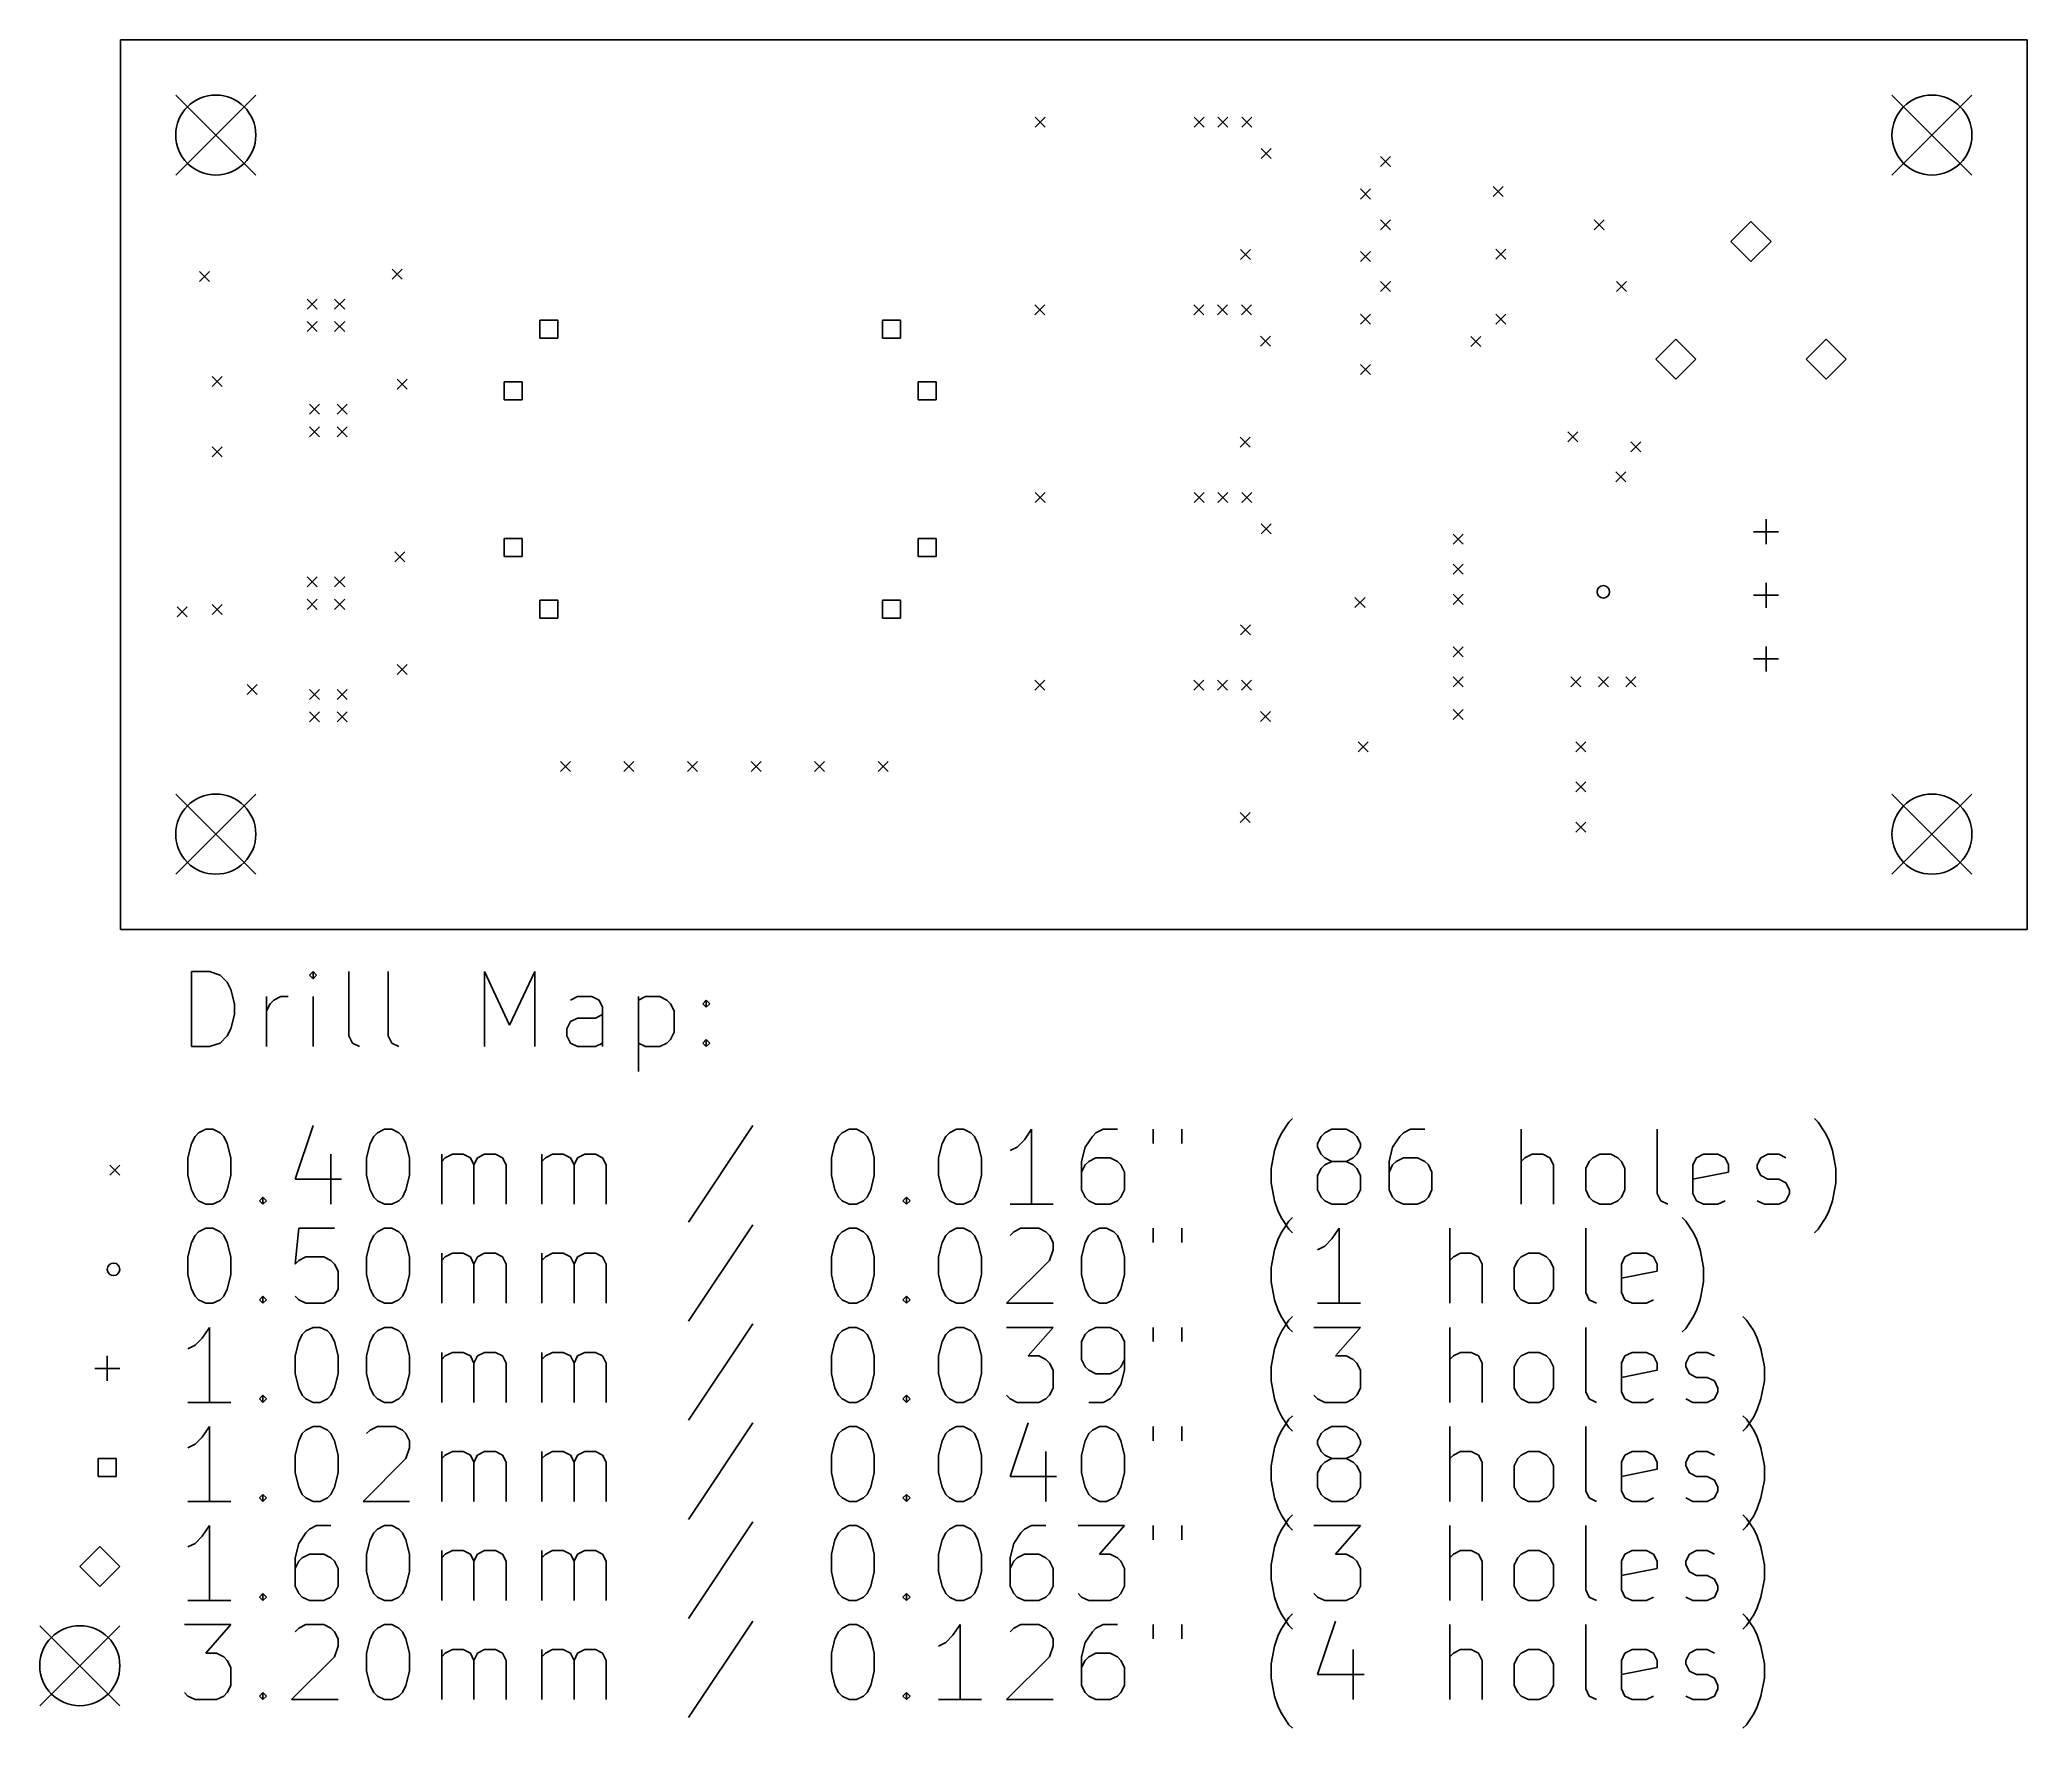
# Model space of a CAD drawing. Extents: x 3.47 to 6.6, y -6.18 to -3.52.
import ezdxf

# ---------------------------------------------------------------- set-up
doc = ezdxf.new("R2010")
doc.units = 0
doc.header["$MEASUREMENT"] = 0
doc.layers.add('BLACK', color=7, linetype='CONTINUOUS')

msp = doc.modelspace()

# ---------------------------------------------------------------- linework, layer by layer
at = {"layer": 'BLACK', "linetype": 'CONTINUOUS'}
for p, q in [((3.6, -3.525), (3.6, -4.925)), ((6.6, -3.525), (3.6, -3.525)), ((6.6, -4.925), (6.6, -3.525)), ((3.68701, -3.61201), (3.81299, -3.73799)), ((3.81299, -3.61201), (3.68701, -3.73799)), ((6.38701, -3.61201), (6.51299, -3.73799)), ((6.51299, -3.61201), (6.38701, -3.73799)), ((5.03937, -3.64677), (5.05512, -3.66252)), ((5.05512, -3.64677), (5.03937, -3.66252)), ((5.28937, -3.64677), (5.30512, -3.66252)), ((5.30512, -3.64677), (5.28937, -3.66252)), ((5.32677, -3.64677), (5.34252, -3.66252)), ((5.34252, -3.64677), (5.32677, -3.66252)), ((5.36417, -3.64677), (5.37992, -3.66252)), ((5.37992, -3.64677), (5.36417, -3.66252)), ((5.39445, -3.6961), (5.4102, -3.71185)), ((5.4102, -3.6961), (5.39445, -3.71185)), ((5.58268, -3.70866), (5.59843, -3.72441)), ((5.59843, -3.70866), (5.58268, -3.72441)), ((5.55118, -3.75984), (5.56693, -3.77559)), ((5.56693, -3.75984), (5.55118, -3.77559)), ((5.75984, -3.75591), (5.77559, -3.77165)), ((5.77559, -3.75591), (5.75984, -3.77165)), ((5.58268, -3.80827), (5.59843, -3.82402)), ((5.59843, -3.80827), (5.58268, -3.82402)), ((5.9185, -3.80827), (5.93425, -3.82402)), ((5.93425, -3.80827), (5.9185, -3.82402)), ((6.16535, -3.81102), (6.13386, -3.84252)), ((6.19685, -3.84252), (6.16535, -3.81102)), ((6.13386, -3.84252), (6.16535, -3.87402)), ((6.16535, -3.87402), (6.19685, -3.84252)), ((5.3622, -3.85508), (5.37795, -3.87083)), ((5.37795, -3.85508), (5.3622, -3.87083)), ((5.55118, -3.85827), (5.56693, -3.87402)), ((5.56693, -3.85827), (5.55118, -3.87402)), ((5.76378, -3.85433), (5.77953, -3.87008)), ((5.77953, -3.85433), (5.76378, -3.87008)), ((3.72441, -3.88976), (3.74016, -3.90551)), ((3.74016, -3.88976), (3.72441, -3.90551)), ((4.02756, -3.88583), (4.04331, -3.90157)), ((4.04331, -3.88583), (4.02756, -3.90157)), ((5.58268, -3.90551), (5.59843, -3.92126)), ((5.59843, -3.90551), (5.58268, -3.92126)), ((5.95374, -3.90551), (5.96949, -3.92126)), ((5.96949, -3.90551), (5.95374, -3.92126)), ((3.8937, -3.93307), (3.90945, -3.94882)), ((3.90945, -3.93307), (3.8937, -3.94882)), ((3.93701, -3.93307), (3.95276, -3.94882)), ((3.95276, -3.93307), (3.93701, -3.94882)), ((3.8937, -3.9685), (3.90945, -3.98425)), ((3.90945, -3.9685), (3.8937, -3.98425)), ((3.93701, -3.9685), (3.95276, -3.98425)), ((3.95276, -3.9685), (3.93701, -3.98425)), ((4.28826, -3.96618), (4.25997, -3.96618)), ((4.25997, -3.96618), (4.25997, -3.99447)), ((4.28826, -3.99447), (4.28826, -3.96618)), ((4.82727, -3.96618), (4.79899, -3.96618)), ((4.79899, -3.96618), (4.79899, -3.99447)), ((4.82727, -3.99447), (4.82727, -3.96618)), ((5.03874, -3.94205), (5.05449, -3.9578)), ((5.05449, -3.94205), (5.03874, -3.9578)), ((5.28874, -3.94205), (5.30449, -3.9578)), ((5.30449, -3.94205), (5.28874, -3.9578)), ((5.32614, -3.94205), (5.34189, -3.9578)), ((5.34189, -3.94205), (5.32614, -3.9578)), ((5.36354, -3.94205), (5.37929, -3.9578)), ((5.37929, -3.94205), (5.36354, -3.9578)), ((5.55118, -3.95669), (5.56693, -3.97244)), ((5.56693, -3.95669), (5.55118, -3.97244)), ((5.76378, -3.95669), (5.77953, -3.97244)), ((5.77953, -3.95669), (5.76378, -3.97244)), ((4.25997, -3.99447), (4.28826, -3.99447)), ((4.79899, -3.99447), (4.82727, -3.99447)), ((5.39382, -3.99138), (5.40957, -4.00713)), ((5.40957, -3.99138), (5.39382, -4.00713)), ((5.72441, -3.99213), (5.74016, -4.00787)), ((5.74016, -3.99213), (5.72441, -4.00787)), ((6.04724, -3.99606), (6.01575, -4.02756)), ((6.07874, -4.02756), (6.04724, -3.99606)), ((6.28346, -3.99606), (6.25197, -4.02756)), ((6.31496, -4.02756), (6.28346, -3.99606)), ((6.01575, -4.02756), (6.04724, -4.05906)), ((6.04724, -4.05906), (6.07874, -4.02756)), ((6.25197, -4.02756), (6.28346, -4.05906)), ((6.28346, -4.05906), (6.31496, -4.02756)), ((3.74409, -4.05512), (3.75984, -4.07087)), ((3.75984, -4.05512), (3.74409, -4.07087)), ((4.03543, -4.05905), (4.05118, -4.0748)), ((4.05118, -4.05905), (4.03543, -4.0748)), ((4.23215, -4.06336), (4.20387, -4.06336)), ((4.20387, -4.06336), (4.20387, -4.09164)), ((4.23215, -4.09164), (4.23215, -4.06336)), ((4.88338, -4.06336), (4.85509, -4.06336)), ((4.85509, -4.06336), (4.85509, -4.09164)), ((4.88338, -4.09164), (4.88338, -4.06336)), ((5.55118, -4.03618), (5.56693, -4.05193)), ((5.56693, -4.03618), (5.55118, -4.05193)), ((4.20387, -4.09164), (4.23215, -4.09164)), ((4.85509, -4.09164), (4.88338, -4.09164)), ((3.89764, -4.09843), (3.91339, -4.11417)), ((3.91339, -4.09843), (3.89764, -4.11417)), ((3.94094, -4.09843), (3.95669, -4.11417)), ((3.95669, -4.09843), (3.94094, -4.11417)), ((3.89764, -4.13386), (3.91339, -4.14961)), ((3.91339, -4.13386), (3.89764, -4.14961)), ((3.94094, -4.13386), (3.95669, -4.14961)), ((3.95669, -4.13386), (3.94094, -4.14961)), ((5.36158, -4.15035), (5.37732, -4.1661)), ((5.37732, -4.15035), (5.36158, -4.1661)), ((5.87697, -4.14219), (5.89272, -4.15794)), ((5.89272, -4.14219), (5.87697, -4.15794)), ((5.97638, -4.15748), (5.99213, -4.17323)), ((5.99213, -4.15748), (5.97638, -4.17323)), ((3.74409, -4.16535), (3.75984, -4.1811)), ((3.75984, -4.16535), (3.74409, -4.1811)), ((5.95276, -4.20472), (5.9685, -4.22047)), ((5.9685, -4.20472), (5.95276, -4.22047)), ((5.03937, -4.23732), (5.05512, -4.25307)), ((5.05512, -4.23732), (5.03937, -4.25307)), ((5.28937, -4.23732), (5.30512, -4.25307)), ((5.30512, -4.23732), (5.28937, -4.25307)), ((5.32677, -4.23732), (5.34252, -4.25307)), ((5.34252, -4.23732), (5.32677, -4.25307)), ((5.36417, -4.23732), (5.37992, -4.25307)), ((5.37992, -4.23732), (5.36417, -4.25307)), ((6.18898, -4.27953), (6.18898, -4.3189)), ((4.23215, -4.30978), (4.20387, -4.30978)), ((4.20387, -4.30978), (4.20387, -4.33806)), ((4.23215, -4.33806), (4.23215, -4.30978)), ((4.88338, -4.30978), (4.85509, -4.30978)), ((4.85509, -4.30978), (4.85509, -4.33806)), ((4.88338, -4.33806), (4.88338, -4.30978)), ((5.39445, -4.28665), (5.4102, -4.3024)), ((5.4102, -4.28665), (5.39445, -4.3024)), ((5.69685, -4.30315), (5.7126, -4.3189)), ((5.7126, -4.30315), (5.69685, -4.3189)), ((6.16929, -4.29921), (6.20866, -4.29921)), ((4.0315, -4.33071), (4.04724, -4.34646)), ((4.04724, -4.33071), (4.0315, -4.34646)), ((4.20387, -4.33806), (4.23215, -4.33806)), ((4.85509, -4.33806), (4.88338, -4.33806)), ((3.8937, -4.37008), (3.90945, -4.38583)), ((3.90945, -4.37008), (3.8937, -4.38583)), ((3.93701, -4.37008), (3.95276, -4.38583)), ((3.95276, -4.37008), (3.93701, -4.38583)), ((5.69685, -4.35039), (5.7126, -4.36614)), ((5.7126, -4.35039), (5.69685, -4.36614)), ((3.8937, -4.40551), (3.90945, -4.42126)), ((3.90945, -4.40551), (3.8937, -4.42126)), ((3.93701, -4.40551), (3.95276, -4.42126)), ((3.95276, -4.40551), (3.93701, -4.42126)), ((4.28826, -4.40695), (4.25997, -4.40695)), ((4.25997, -4.40695), (4.25997, -4.43523)), ((4.28826, -4.43523), (4.28826, -4.40695)), ((4.82727, -4.40695), (4.79899, -4.40695)), ((4.79899, -4.40695), (4.79899, -4.43523)), ((4.82727, -4.43523), (4.82727, -4.40695)), ((5.54232, -4.40258), (5.55807, -4.41832)), ((5.55807, -4.40258), (5.54232, -4.41832)), ((5.69685, -4.39764), (5.7126, -4.41339)), ((5.7126, -4.39764), (5.69685, -4.41339)), ((6.16929, -4.39921), (6.20866, -4.39921)), ((6.18898, -4.37953), (6.18898, -4.4189)), ((3.68898, -4.41732), (3.70472, -4.43307)), ((3.70472, -4.41732), (3.68898, -4.43307)), ((3.74409, -4.41339), (3.75984, -4.42913)), ((3.75984, -4.41339), (3.74409, -4.42913)), ((4.25997, -4.43523), (4.28826, -4.43523)), ((4.79899, -4.43523), (4.82727, -4.43523)), ((5.3622, -4.44563), (5.37795, -4.46138)), ((5.37795, -4.44563), (5.3622, -4.46138)), ((5.69685, -4.48031), (5.7126, -4.49606)), ((5.7126, -4.48031), (5.69685, -4.49606)), ((6.16929, -4.49921), (6.20866, -4.49921)), ((6.18898, -4.47953), (6.18898, -4.5189)), ((4.03543, -4.50787), (4.05118, -4.52362)), ((4.05118, -4.50787), (4.03543, -4.52362)), ((5.03874, -4.5326), (5.05449, -4.54835)), ((5.05449, -4.5326), (5.03874, -4.54835)), ((5.28874, -4.5326), (5.30449, -4.54835)), ((5.30449, -4.5326), (5.28874, -4.54835)), ((5.32614, -4.5326), (5.34189, -4.54835)), ((5.34189, -4.5326), (5.32614, -4.54835)), ((5.36354, -4.5326), (5.37929, -4.54835)), ((5.37929, -4.5326), (5.36354, -4.54835)), ((5.69685, -4.52756), (5.7126, -4.54331)), ((5.7126, -4.52756), (5.69685, -4.54331)), ((5.88189, -4.52756), (5.89764, -4.54331)), ((5.89764, -4.52756), (5.88189, -4.54331)), ((5.9252, -4.52756), (5.94094, -4.54331)), ((5.94094, -4.52756), (5.9252, -4.54331)), ((5.9685, -4.52756), (5.98425, -4.54331)), ((5.98425, -4.52756), (5.9685, -4.54331)), ((3.79921, -4.53937), (3.81496, -4.55512)), ((3.81496, -4.53937), (3.79921, -4.55512)), ((3.89764, -4.54724), (3.91339, -4.56299)), ((3.91339, -4.54724), (3.89764, -4.56299)), ((3.94094, -4.54724), (3.95669, -4.56299)), ((3.95669, -4.54724), (3.94094, -4.56299)), ((3.89764, -4.58268), (3.91339, -4.59843)), ((3.91339, -4.58268), (3.89764, -4.59843)), ((3.94094, -4.58268), (3.95669, -4.59843)), ((3.95669, -4.58268), (3.94094, -4.59843)), ((5.39382, -4.58193), (5.40957, -4.59768)), ((5.40957, -4.58193), (5.39382, -4.59768)), ((5.69685, -4.57874), (5.7126, -4.59449)), ((5.7126, -4.57874), (5.69685, -4.59449)), ((5.54724, -4.62992), (5.56299, -4.64567)), ((5.56299, -4.62992), (5.54724, -4.64567)), ((5.88976, -4.62992), (5.90551, -4.64567)), ((5.90551, -4.62992), (5.88976, -4.64567)), ((4.29213, -4.66063), (4.30787, -4.67638)), ((4.30787, -4.66063), (4.29213, -4.67638)), ((4.39213, -4.66063), (4.40787, -4.67638)), ((4.40787, -4.66063), (4.39213, -4.67638)), ((4.49213, -4.66063), (4.50787, -4.67638)), ((4.50787, -4.66063), (4.49213, -4.67638)), ((4.59213, -4.66063), (4.60787, -4.67638)), ((4.60787, -4.66063), (4.59213, -4.67638)), ((4.69213, -4.66063), (4.70787, -4.67638)), ((4.70787, -4.66063), (4.69213, -4.67638)), ((4.79213, -4.66063), (4.80787, -4.67638)), ((4.80787, -4.66063), (4.79213, -4.67638)), ((3.68701, -4.71201), (3.81299, -4.83799)), ((3.81299, -4.71201), (3.68701, -4.83799)), ((5.88976, -4.69291), (5.90551, -4.70866)), ((5.90551, -4.69291), (5.88976, -4.70866)), ((6.38701, -4.71201), (6.51299, -4.83799)), ((6.51299, -4.71201), (6.38701, -4.83799)), ((5.36158, -4.74091), (5.37732, -4.75665)), ((5.37732, -4.74091), (5.36158, -4.75665)), ((5.88976, -4.75591), (5.90551, -4.77165)), ((5.90551, -4.75591), (5.88976, -4.77165)), ((3.6, -4.925), (6.6, -4.925)), ((3.71178, -5.10934), (3.71178, -4.99123)), ((3.71178, -4.99123), (3.7399, -4.99123)), ((3.7399, -4.99123), (3.75678, -4.99685)), ((3.75678, -4.99685), (3.76803, -5.0081)), ((3.90301, -4.99123), (3.89738, -4.99685)), ((3.89738, -4.99685), (3.90301, -5.00247)), ((3.90863, -4.99685), (3.90301, -4.99123)), ((3.90301, -4.99123), (3.90301, -5.00247)), ((3.90301, -5.00247), (3.90863, -4.99685)), ((3.95925, -5.09246), (3.95925, -4.99123)), ((4.02112, -5.09246), (4.02112, -4.99123)), ((4.17298, -5.10934), (4.17298, -4.99123)), ((4.17298, -4.99123), (4.21235, -5.07559)), ((4.21235, -5.07559), (4.25172, -4.99123)), ((4.25172, -4.99123), (4.25172, -5.10934)), ((3.76803, -5.0081), (3.77365, -5.01935)), ((3.77365, -5.01935), (3.77927, -5.04184)), ((3.82989, -5.10934), (3.82989, -5.0306)), ((3.84114, -5.03622), (3.85239, -5.0306)), ((3.85239, -5.0306), (3.86364, -5.0306)), ((3.90301, -5.10934), (3.90301, -5.0306)), ((4.31921, -5.0306), (4.30796, -5.03622)), ((4.3417, -5.0306), (4.31921, -5.0306)), ((4.35295, -5.03622), (4.3417, -5.0306)), ((4.41482, -5.0306), (4.41482, -5.14871)), ((4.41482, -5.03622), (4.42607, -5.0306)), ((4.42607, -5.0306), (4.44857, -5.0306)), ((4.44857, -5.0306), (4.45981, -5.03622)), ((3.77927, -5.05872), (3.77365, -5.08121)), ((3.77927, -5.04184), (3.77927, -5.05872)), ((3.82989, -5.05309), (3.83552, -5.04184)), ((3.83552, -5.04184), (3.84114, -5.03622)), ((4.30796, -5.06997), (4.31921, -5.06434)), ((4.31921, -5.06434), (4.34733, -5.06434)), ((4.34733, -5.06434), (4.35858, -5.05872)), ((4.35858, -5.04747), (4.35295, -5.03622)), ((4.35858, -5.10934), (4.35858, -5.04747)), ((4.45981, -5.03622), (4.46544, -5.04184)), ((4.46544, -5.04184), (4.47106, -5.05309)), ((4.47106, -5.05309), (4.47106, -5.08684)), ((4.51606, -5.04184), (4.52168, -5.03622)), ((4.52168, -5.04747), (4.51606, -5.04184)), ((4.52168, -5.03622), (4.52731, -5.04184)), ((4.52168, -5.03622), (4.52168, -5.04747)), ((4.52731, -5.04184), (4.52168, -5.04747)), ((3.76803, -5.09246), (3.75678, -5.10371)), ((3.77365, -5.08121), (3.76803, -5.09246)), ((3.96488, -5.10371), (3.95925, -5.09246)), ((4.02674, -5.10371), (4.02112, -5.09246)), ((4.30233, -5.08121), (4.30796, -5.06997)), ((4.30233, -5.09246), (4.30233, -5.08121)), ((4.30796, -5.10371), (4.30233, -5.09246)), ((4.47106, -5.08684), (4.46544, -5.09809)), ((3.7399, -5.10934), (3.71178, -5.10934)), ((3.75678, -5.10371), (3.7399, -5.10934)), ((3.97612, -5.10934), (3.96488, -5.10371)), ((4.03799, -5.10934), (4.02674, -5.10371)), ((4.31921, -5.10934), (4.30796, -5.10371)), ((4.34733, -5.10934), (4.31921, -5.10934)), ((4.35858, -5.10371), (4.34733, -5.10934)), ((4.42607, -5.10934), (4.41482, -5.10371)), ((4.44857, -5.10934), (4.42607, -5.10934)), ((4.45981, -5.10371), (4.44857, -5.10934)), ((4.46544, -5.09809), (4.45981, -5.10371)), ((4.51606, -5.10371), (4.52168, -5.09809)), ((4.52168, -5.10934), (4.51606, -5.10371)), ((4.52168, -5.09809), (4.52731, -5.10371)), ((4.52168, -5.09809), (4.52168, -5.10934)), ((4.52731, -5.10371), (4.52168, -5.10934)), ((3.71178, -5.26175), (3.71741, -5.25051)), ((3.71741, -5.25051), (3.72303, -5.24488)), ((3.72303, -5.24488), (3.73428, -5.23926)), ((3.73428, -5.23926), (3.74553, -5.23926)), ((3.74553, -5.23926), (3.75678, -5.24488)), ((3.75678, -5.24488), (3.7624, -5.25051)), ((3.7624, -5.25051), (3.76803, -5.26175)), ((3.90301, -5.23363), (3.87489, -5.318)), ((3.993, -5.26175), (3.99862, -5.25051)), ((3.99862, -5.25051), (4.00425, -5.24488)), ((4.00425, -5.24488), (4.01549, -5.23926)), ((4.01549, -5.23926), (4.02674, -5.23926)), ((4.02674, -5.23926), (4.03799, -5.24488)), ((4.03799, -5.24488), (4.04362, -5.25051)), ((4.04362, -5.25051), (4.04924, -5.26175)), ((4.5948, -5.23363), (4.49356, -5.38549)), ((4.72416, -5.26175), (4.72978, -5.25051)), ((4.72978, -5.25051), (4.7354, -5.24488)), ((4.7354, -5.24488), (4.74665, -5.23926)), ((4.74665, -5.23926), (4.7579, -5.23926)), ((4.7579, -5.23926), (4.76915, -5.24488)), ((4.76915, -5.24488), (4.77477, -5.25051)), ((4.77477, -5.25051), (4.7804, -5.26175)), ((4.89289, -5.26175), (4.89851, -5.25051)), ((4.89851, -5.25051), (4.90413, -5.24488)), ((4.90413, -5.24488), (4.91538, -5.23926)), ((4.91538, -5.23926), (4.92663, -5.23926)), ((4.92663, -5.23926), (4.93788, -5.24488)), ((4.93788, -5.24488), (4.9435, -5.25051)), ((4.9435, -5.25051), (4.94913, -5.26175)), ((5.03349, -5.23926), (5.02224, -5.25613)), ((5.03349, -5.35737), (5.03349, -5.23926)), ((5.12911, -5.25051), (5.11786, -5.26738)), ((5.13473, -5.24488), (5.12911, -5.25051)), ((5.14598, -5.23926), (5.13473, -5.24488)), ((5.16848, -5.23926), (5.14598, -5.23926)), ((5.22472, -5.23926), (5.22472, -5.26175)), ((5.26971, -5.23926), (5.26971, -5.26175)), ((5.42157, -5.25613), (5.42719, -5.24488)), ((5.42719, -5.24488), (5.43844, -5.22801)), ((5.43844, -5.22801), (5.44407, -5.22238)), ((5.48344, -5.26175), (5.48906, -5.25051)), ((5.48906, -5.25051), (5.49468, -5.24488)), ((5.49468, -5.24488), (5.50593, -5.23926)), ((5.50593, -5.23926), (5.52843, -5.23926)), ((5.52843, -5.23926), (5.53968, -5.24488)), ((5.53968, -5.24488), (5.5453, -5.25051)), ((5.5453, -5.25051), (5.55093, -5.26175)), ((5.6128, -5.25051), (5.60155, -5.26738)), ((5.61842, -5.24488), (5.6128, -5.25051)), ((5.62967, -5.23926), (5.61842, -5.24488)), ((5.65217, -5.23926), (5.62967, -5.23926)), ((5.80402, -5.35737), (5.80402, -5.23926)), ((6.01774, -5.34049), (6.01774, -5.23926)), ((6.27084, -5.22801), (6.26521, -5.22238)), ((6.28209, -5.24488), (6.27084, -5.22801)), ((6.28771, -5.25613), (6.28209, -5.24488)), ((3.70616, -5.28425), (3.71178, -5.26175)), ((3.70616, -5.31237), (3.70616, -5.28425)), ((3.76803, -5.26175), (3.77365, -5.28425)), ((3.77365, -5.28425), (3.77365, -5.31237)), ((3.93113, -5.27863), (3.93113, -5.35737)), ((3.98737, -5.28425), (3.993, -5.26175)), ((3.98737, -5.31237), (3.98737, -5.28425)), ((4.04924, -5.26175), (4.05486, -5.28425)), ((4.05486, -5.28425), (4.05486, -5.31237)), ((4.10548, -5.35737), (4.10548, -5.27863)), ((4.10548, -5.28988), (4.11111, -5.28425)), ((4.11111, -5.28425), (4.12236, -5.27863)), ((4.12236, -5.27863), (4.13923, -5.27863)), ((4.13923, -5.27863), (4.15048, -5.28425)), ((4.15048, -5.28425), (4.1561, -5.2955)), ((4.1561, -5.2955), (4.16173, -5.28425)), ((4.16173, -5.28425), (4.17298, -5.27863)), ((4.17298, -5.27863), (4.18985, -5.27863)), ((4.18985, -5.27863), (4.2011, -5.28425)), ((4.2011, -5.28425), (4.20672, -5.2955)), ((4.26296, -5.35737), (4.26296, -5.27863)), ((4.26296, -5.28988), (4.26859, -5.28425)), ((4.26859, -5.28425), (4.27984, -5.27863)), ((4.27984, -5.27863), (4.29671, -5.27863)), ((4.29671, -5.27863), (4.30796, -5.28425)), ((4.30796, -5.28425), (4.31358, -5.2955)), ((4.31358, -5.2955), (4.31921, -5.28425)), ((4.31921, -5.28425), (4.33046, -5.27863)), ((4.33046, -5.27863), (4.34733, -5.27863)), ((4.34733, -5.27863), (4.35858, -5.28425)), ((4.35858, -5.28425), (4.3642, -5.2955)), ((4.71853, -5.28425), (4.72416, -5.26175)), ((4.71853, -5.31237), (4.71853, -5.28425)), ((4.7804, -5.26175), (4.78602, -5.28425)), ((4.78602, -5.28425), (4.78602, -5.31237)), ((4.88726, -5.28425), (4.89289, -5.26175)), ((4.88726, -5.31237), (4.88726, -5.28425)), ((4.94913, -5.26175), (4.95475, -5.28425)), ((4.95475, -5.28425), (4.95475, -5.31237)), ((5.011, -5.26738), (4.99975, -5.273)), ((5.02224, -5.25613), (5.011, -5.26738)), ((5.11786, -5.26738), (5.11223, -5.28988)), ((5.13473, -5.28425), (5.12348, -5.28988)), ((5.15723, -5.28425), (5.13473, -5.28425)), ((5.16848, -5.28988), (5.15723, -5.28425)), ((5.41032, -5.30112), (5.41594, -5.273)), ((5.41594, -5.273), (5.42157, -5.25613)), ((5.48344, -5.26738), (5.48344, -5.26175)), ((5.48906, -5.27863), (5.48344, -5.26738)), ((5.49468, -5.28425), (5.48906, -5.27863)), ((5.50593, -5.28988), (5.49468, -5.28425)), ((5.53968, -5.28425), (5.52843, -5.28988)), ((5.5453, -5.27863), (5.53968, -5.28425)), ((5.55093, -5.26738), (5.5453, -5.27863)), ((5.55093, -5.26175), (5.55093, -5.26738)), ((5.60155, -5.26738), (5.59592, -5.28988)), ((5.61842, -5.28425), (5.60717, -5.28988)), ((5.64092, -5.28425), (5.61842, -5.28425)), ((5.65217, -5.28988), (5.64092, -5.28425)), ((5.80965, -5.28425), (5.80402, -5.28988)), ((5.82089, -5.27863), (5.80965, -5.28425)), ((5.83777, -5.27863), (5.82089, -5.27863)), ((5.84902, -5.28425), (5.83777, -5.27863)), ((5.85464, -5.2955), (5.84902, -5.28425)), ((5.91088, -5.28988), (5.91651, -5.28425)), ((5.91651, -5.28425), (5.92776, -5.27863)), ((5.92776, -5.27863), (5.94463, -5.27863)), ((5.94463, -5.27863), (5.95588, -5.28425)), ((5.95588, -5.28425), (5.9615, -5.28988)), ((6.07399, -5.2955), (6.07961, -5.28425)), ((6.07961, -5.28425), (6.09086, -5.27863)), ((6.09086, -5.27863), (6.11336, -5.27863)), ((6.11336, -5.27863), (6.12461, -5.28425)), ((6.12461, -5.28425), (6.13023, -5.2955)), ((6.17522, -5.2955), (6.18085, -5.28425)), ((6.18085, -5.28425), (6.1921, -5.27863)), ((6.1921, -5.27863), (6.20897, -5.27863)), ((6.20897, -5.27863), (6.22022, -5.28425)), ((6.29334, -5.273), (6.28771, -5.25613)), ((6.29896, -5.30112), (6.29334, -5.273)), ((3.58327, -5.29606), (3.59902, -5.31181)), ((3.59902, -5.29606), (3.58327, -5.31181)), ((3.71178, -5.33487), (3.70616, -5.31237)), ((3.77365, -5.31237), (3.76803, -5.33487)), ((3.993, -5.33487), (3.98737, -5.31237)), ((4.05486, -5.31237), (4.04924, -5.33487)), ((4.1561, -5.2955), (4.1561, -5.35737)), ((4.20672, -5.2955), (4.20672, -5.35737)), ((4.31358, -5.2955), (4.31358, -5.35737)), ((4.3642, -5.2955), (4.3642, -5.35737)), ((4.72416, -5.33487), (4.71853, -5.31237)), ((4.78602, -5.31237), (4.7804, -5.33487)), ((4.89289, -5.33487), (4.88726, -5.31237)), ((4.95475, -5.31237), (4.94913, -5.33487)), ((5.11223, -5.28988), (5.11223, -5.33487)), ((5.11786, -5.2955), (5.11223, -5.30675)), ((5.12348, -5.28988), (5.11786, -5.2955)), ((5.1741, -5.2955), (5.16848, -5.28988)), ((5.17972, -5.30675), (5.1741, -5.2955)), ((5.17972, -5.33487), (5.17972, -5.30675)), ((5.41032, -5.32362), (5.41032, -5.30112)), ((5.48906, -5.30112), (5.48344, -5.31237)), ((5.48344, -5.31237), (5.48344, -5.33487)), ((5.49468, -5.2955), (5.48906, -5.30112)), ((5.50593, -5.28988), (5.49468, -5.2955)), ((5.52843, -5.28988), (5.50593, -5.28988)), ((5.53968, -5.2955), (5.52843, -5.28988)), ((5.5453, -5.30112), (5.53968, -5.2955)), ((5.55093, -5.31237), (5.5453, -5.30112)), ((5.55093, -5.33487), (5.55093, -5.31237)), ((5.59592, -5.28988), (5.59592, -5.33487)), ((5.60155, -5.2955), (5.59592, -5.30675)), ((5.60717, -5.28988), (5.60155, -5.2955)), ((5.65779, -5.2955), (5.65217, -5.28988)), ((5.66341, -5.30675), (5.65779, -5.2955)), ((5.66341, -5.33487), (5.66341, -5.30675)), ((5.85464, -5.35737), (5.85464, -5.2955)), ((5.90526, -5.30112), (5.91088, -5.28988)), ((5.90526, -5.33487), (5.90526, -5.30112)), ((5.9615, -5.28988), (5.96713, -5.30112)), ((5.96713, -5.30112), (5.96713, -5.33487)), ((6.07399, -5.34049), (6.07399, -5.2955)), ((6.13023, -5.30675), (6.07399, -5.318)), ((6.13023, -5.2955), (6.13023, -5.30675)), ((6.17522, -5.30112), (6.17522, -5.2955)), ((6.18085, -5.31237), (6.17522, -5.30112)), ((6.1921, -5.318), (6.18085, -5.31237)), ((6.29896, -5.32362), (6.29896, -5.30112)), ((3.71741, -5.34612), (3.71178, -5.33487)), ((3.72303, -5.35174), (3.71741, -5.34612)), ((3.7624, -5.34612), (3.75678, -5.35174)), ((3.76803, -5.33487), (3.7624, -5.34612)), ((3.81864, -5.35174), (3.82427, -5.34612)), ((3.82427, -5.34612), (3.82989, -5.35174)), ((3.82427, -5.34612), (3.82427, -5.35737)), ((3.87489, -5.318), (3.948, -5.318)), ((3.99862, -5.34612), (3.993, -5.33487)), ((4.00425, -5.35174), (3.99862, -5.34612)), ((4.04362, -5.34612), (4.03799, -5.35174)), ((4.04924, -5.33487), (4.04362, -5.34612)), ((4.72978, -5.34612), (4.72416, -5.33487)), ((4.7354, -5.35174), (4.72978, -5.34612)), ((4.77477, -5.34612), (4.76915, -5.35174)), ((4.7804, -5.33487), (4.77477, -5.34612)), ((4.83102, -5.35174), (4.83664, -5.34612)), ((4.83664, -5.34612), (4.84227, -5.35174)), ((4.83664, -5.34612), (4.83664, -5.35737)), ((4.89851, -5.34612), (4.89289, -5.33487)), ((4.90413, -5.35174), (4.89851, -5.34612)), ((4.9435, -5.34612), (4.93788, -5.35174)), ((4.94913, -5.33487), (4.9435, -5.34612)), ((5.11223, -5.33487), (5.11786, -5.34612)), ((5.11786, -5.34612), (5.12348, -5.35174)), ((5.16848, -5.35174), (5.1741, -5.34612)), ((5.1741, -5.34612), (5.17972, -5.33487)), ((5.41594, -5.35174), (5.41032, -5.32362)), ((5.48344, -5.33487), (5.48906, -5.34612)), ((5.48906, -5.34612), (5.49468, -5.35174)), ((5.53968, -5.35174), (5.5453, -5.34612)), ((5.5453, -5.34612), (5.55093, -5.33487)), ((5.59592, -5.33487), (5.60155, -5.34612)), ((5.60155, -5.34612), (5.60717, -5.35174)), ((5.65217, -5.35174), (5.65779, -5.34612)), ((5.65779, -5.34612), (5.66341, -5.33487)), ((5.91088, -5.34612), (5.90526, -5.33487)), ((5.91651, -5.35174), (5.91088, -5.34612)), ((5.9615, -5.34612), (5.95588, -5.35174)), ((5.96713, -5.33487), (5.9615, -5.34612)), ((6.02337, -5.35174), (6.01774, -5.34049)), ((6.07961, -5.35174), (6.07399, -5.34049)), ((6.20897, -5.318), (6.1921, -5.318)), ((6.22022, -5.32362), (6.20897, -5.318)), ((6.22584, -5.33487), (6.22022, -5.32362)), ((6.22022, -5.35174), (6.22584, -5.34049)), ((6.22584, -5.34049), (6.22584, -5.33487)), ((6.29334, -5.35174), (6.29896, -5.32362)), ((3.73428, -5.35737), (3.72303, -5.35174)), ((3.74553, -5.35737), (3.73428, -5.35737)), ((3.75678, -5.35174), (3.74553, -5.35737)), ((3.82427, -5.35737), (3.81864, -5.35174)), ((3.82989, -5.35174), (3.82427, -5.35737)), ((4.01549, -5.35737), (4.00425, -5.35174)), ((4.02674, -5.35737), (4.01549, -5.35737)), ((4.03799, -5.35174), (4.02674, -5.35737)), ((4.74665, -5.35737), (4.7354, -5.35174)), ((4.7579, -5.35737), (4.74665, -5.35737)), ((4.76915, -5.35174), (4.7579, -5.35737)), ((4.83664, -5.35737), (4.83102, -5.35174)), ((4.84227, -5.35174), (4.83664, -5.35737)), ((4.91538, -5.35737), (4.90413, -5.35174)), ((4.92663, -5.35737), (4.91538, -5.35737)), ((4.93788, -5.35174), (4.92663, -5.35737)), ((5.06724, -5.35737), (4.99975, -5.35737)), ((5.12348, -5.35174), (5.13473, -5.35737)), ((5.13473, -5.35737), (5.15723, -5.35737)), ((5.15723, -5.35737), (5.16848, -5.35174)), ((5.42157, -5.36862), (5.41594, -5.35174)), ((5.42719, -5.37987), (5.42157, -5.36862)), ((5.43844, -5.38391), (5.44407, -5.37829)), ((5.49468, -5.35174), (5.50593, -5.35737)), ((5.50593, -5.35737), (5.52843, -5.35737)), ((5.52843, -5.35737), (5.53968, -5.35174)), ((5.60717, -5.35174), (5.61842, -5.35737)), ((5.61842, -5.35737), (5.64092, -5.35737)), ((5.64092, -5.35737), (5.65217, -5.35174)), ((5.92776, -5.35737), (5.91651, -5.35174)), ((5.94463, -5.35737), (5.92776, -5.35737)), ((5.95588, -5.35174), (5.94463, -5.35737)), ((6.03462, -5.35737), (6.02337, -5.35174)), ((6.06274, -5.38391), (6.05711, -5.37829)), ((6.09086, -5.35737), (6.07961, -5.35174)), ((6.11336, -5.35737), (6.09086, -5.35737)), ((6.12461, -5.35174), (6.11336, -5.35737)), ((6.17522, -5.35174), (6.18647, -5.35737)), ((6.18647, -5.35737), (6.20897, -5.35737)), ((6.20897, -5.35737), (6.22022, -5.35174)), ((6.28209, -5.37987), (6.28771, -5.36862)), ((6.28771, -5.36862), (6.29334, -5.35174)), ((3.71178, -5.41766), (3.71741, -5.40641)), ((3.71741, -5.40641), (3.72303, -5.40079)), ((3.72303, -5.40079), (3.73428, -5.39516)), ((3.73428, -5.39516), (3.74553, -5.39516)), ((3.74553, -5.39516), (3.75678, -5.40079)), ((3.75678, -5.40079), (3.7624, -5.40641)), ((3.7624, -5.40641), (3.76803, -5.41766)), ((3.88051, -5.39516), (3.87489, -5.45141)), ((3.93675, -5.39516), (3.88051, -5.39516)), ((3.993, -5.41766), (3.99862, -5.40641)), ((3.99862, -5.40641), (4.00425, -5.40079)), ((4.00425, -5.40079), (4.01549, -5.39516)), ((4.01549, -5.39516), (4.02674, -5.39516)), ((4.02674, -5.39516), (4.03799, -5.40079)), ((4.03799, -5.40079), (4.04362, -5.40641)), ((4.04362, -5.40641), (4.04924, -5.41766)), ((4.5948, -5.38954), (4.49356, -5.54139)), ((4.72416, -5.41766), (4.72978, -5.40641)), ((4.72978, -5.40641), (4.7354, -5.40079)), ((4.7354, -5.40079), (4.74665, -5.39516)), ((4.74665, -5.39516), (4.7579, -5.39516)), ((4.7579, -5.39516), (4.76915, -5.40079)), ((4.76915, -5.40079), (4.77477, -5.40641)), ((4.77477, -5.40641), (4.7804, -5.41766)), ((4.89289, -5.41766), (4.89851, -5.40641)), ((4.89851, -5.40641), (4.90413, -5.40079)), ((4.90413, -5.40079), (4.91538, -5.39516)), ((4.91538, -5.39516), (4.92663, -5.39516)), ((4.92663, -5.39516), (4.93788, -5.40079)), ((4.93788, -5.40079), (4.9435, -5.40641)), ((4.9435, -5.40641), (4.94913, -5.41766)), ((4.99975, -5.40641), (5.00537, -5.40079)), ((5.00537, -5.40079), (5.01662, -5.39516)), ((5.01662, -5.39516), (5.04474, -5.39516)), ((5.04474, -5.39516), (5.05599, -5.40079)), ((5.05599, -5.40079), (5.06161, -5.40641)), ((5.06161, -5.40641), (5.06724, -5.41766)), ((5.11786, -5.41766), (5.12348, -5.40641)), ((5.12348, -5.40641), (5.12911, -5.40079)), ((5.12911, -5.40079), (5.14035, -5.39516)), ((5.14035, -5.39516), (5.1516, -5.39516)), ((5.1516, -5.39516), (5.16285, -5.40079)), ((5.16285, -5.40079), (5.16848, -5.40641)), ((5.16848, -5.40641), (5.1741, -5.41766)), ((5.22472, -5.39516), (5.22472, -5.41766)), ((5.26971, -5.39516), (5.26971, -5.41766)), ((5.42157, -5.41204), (5.42719, -5.40079)), ((5.43844, -5.39674), (5.42719, -5.37987)), ((5.42719, -5.40079), (5.43844, -5.38391)), ((5.44407, -5.40236), (5.43844, -5.39674)), ((5.51718, -5.39516), (5.50593, -5.41204)), ((5.51718, -5.51327), (5.51718, -5.39516)), ((5.69154, -5.51327), (5.69154, -5.39516)), ((5.90526, -5.4964), (5.90526, -5.39516)), ((6.07399, -5.40079), (6.06274, -5.38391)), ((6.07961, -5.41204), (6.07399, -5.40079)), ((6.26521, -5.40236), (6.27084, -5.39674)), ((6.27084, -5.39674), (6.28209, -5.37987)), ((3.70616, -5.44016), (3.71178, -5.41766)), ((3.70616, -5.46828), (3.70616, -5.44016)), ((3.76803, -5.41766), (3.77365, -5.44016)), ((3.77365, -5.44016), (3.77365, -5.46828)), ((3.88051, -5.44578), (3.89176, -5.44016)), ((3.89176, -5.44016), (3.91988, -5.44016)), ((3.91988, -5.44016), (3.93113, -5.44578)), ((3.98737, -5.44016), (3.993, -5.41766)), ((3.98737, -5.46828), (3.98737, -5.44016)), ((4.04924, -5.41766), (4.05486, -5.44016)), ((4.05486, -5.44016), (4.05486, -5.46828)), ((4.10548, -5.51327), (4.10548, -5.43453)), ((4.10548, -5.44578), (4.11111, -5.44016)), ((4.11111, -5.44016), (4.12236, -5.43453)), ((4.12236, -5.43453), (4.13923, -5.43453)), ((4.13923, -5.43453), (4.15048, -5.44016)), ((4.15048, -5.44016), (4.1561, -5.45141)), ((4.1561, -5.45141), (4.16173, -5.44016)), ((4.16173, -5.44016), (4.17298, -5.43453)), ((4.17298, -5.43453), (4.18985, -5.43453)), ((4.18985, -5.43453), (4.2011, -5.44016)), ((4.2011, -5.44016), (4.20672, -5.45141)), ((4.26296, -5.51327), (4.26296, -5.43453)), ((4.26296, -5.44578), (4.26859, -5.44016)), ((4.26859, -5.44016), (4.27984, -5.43453)), ((4.27984, -5.43453), (4.29671, -5.43453)), ((4.29671, -5.43453), (4.30796, -5.44016)), ((4.30796, -5.44016), (4.31358, -5.45141)), ((4.31358, -5.45141), (4.31921, -5.44016)), ((4.31921, -5.44016), (4.33046, -5.43453)), ((4.33046, -5.43453), (4.34733, -5.43453)), ((4.34733, -5.43453), (4.35858, -5.44016)), ((4.35858, -5.44016), (4.3642, -5.45141)), ((4.71853, -5.44016), (4.72416, -5.41766)), ((4.71853, -5.46828), (4.71853, -5.44016)), ((4.7804, -5.41766), (4.78602, -5.44016)), ((4.78602, -5.44016), (4.78602, -5.46828)), ((4.88726, -5.44016), (4.89289, -5.41766)), ((4.88726, -5.46828), (4.88726, -5.44016)), ((4.94913, -5.41766), (4.95475, -5.44016)), ((4.95475, -5.44016), (4.95475, -5.46828)), ((5.06724, -5.42891), (5.06161, -5.44578)), ((5.06724, -5.41766), (5.06724, -5.42891)), ((5.11223, -5.44016), (5.11786, -5.41766)), ((5.11223, -5.46828), (5.11223, -5.44016)), ((5.1741, -5.41766), (5.17972, -5.44016)), ((5.17972, -5.44016), (5.17972, -5.46828)), ((5.41032, -5.45703), (5.41594, -5.42891)), ((5.41594, -5.42891), (5.42157, -5.41204)), ((5.49468, -5.42328), (5.48344, -5.42891)), ((5.50593, -5.41204), (5.49468, -5.42328)), ((5.69716, -5.44016), (5.69154, -5.44578)), ((5.70841, -5.43453), (5.69716, -5.44016)), ((5.72528, -5.43453), (5.70841, -5.43453)), ((5.73653, -5.44016), (5.72528, -5.43453)), ((5.74215, -5.45141), (5.73653, -5.44016)), ((5.7984, -5.44578), (5.80402, -5.44016)), ((5.80402, -5.44016), (5.81527, -5.43453)), ((5.81527, -5.43453), (5.83214, -5.43453)), ((5.83214, -5.43453), (5.84339, -5.44016)), ((5.84339, -5.44016), (5.84902, -5.44578)), ((5.9615, -5.45141), (5.96713, -5.44016)), ((5.96713, -5.44016), (5.97837, -5.43453)), ((5.97837, -5.43453), (6.00087, -5.43453)), ((6.00087, -5.43453), (6.01212, -5.44016)), ((6.01212, -5.44016), (6.01774, -5.45141)), ((6.08524, -5.42891), (6.07961, -5.41204)), ((6.09086, -5.45703), (6.08524, -5.42891)), ((3.71178, -5.49078), (3.70616, -5.46828)), ((3.77365, -5.46828), (3.76803, -5.49078)), ((3.87489, -5.45141), (3.88051, -5.44578)), ((3.93113, -5.44578), (3.93675, -5.45141)), ((3.93675, -5.45141), (3.94238, -5.46265)), ((3.94238, -5.46265), (3.94238, -5.49078)), ((3.993, -5.49078), (3.98737, -5.46828)), ((4.05486, -5.46828), (4.04924, -5.49078)), ((4.1561, -5.45141), (4.1561, -5.51327)), ((4.20672, -5.45141), (4.20672, -5.51327)), ((4.31358, -5.45141), (4.31358, -5.51327)), ((4.3642, -5.45141), (4.3642, -5.51327)), ((4.72416, -5.49078), (4.71853, -5.46828)), ((4.78602, -5.46828), (4.7804, -5.49078)), ((4.89289, -5.49078), (4.88726, -5.46828)), ((4.95475, -5.46828), (4.94913, -5.49078)), ((5.06161, -5.44578), (4.99412, -5.51327)), ((5.11786, -5.49078), (5.11223, -5.46828)), ((5.17972, -5.46828), (5.1741, -5.49078)), ((5.41032, -5.47953), (5.41032, -5.45703)), ((5.74215, -5.51327), (5.74215, -5.45141)), ((5.79277, -5.45703), (5.7984, -5.44578)), ((5.79277, -5.49078), (5.79277, -5.45703)), ((5.84902, -5.44578), (5.85464, -5.45703)), ((5.85464, -5.45703), (5.85464, -5.49078)), ((5.9615, -5.4964), (5.9615, -5.45141)), ((6.01774, -5.46265), (5.9615, -5.4739)), ((6.01774, -5.45141), (6.01774, -5.46265)), ((6.09086, -5.47953), (6.09086, -5.45703)), ((3.71741, -5.50202), (3.71178, -5.49078)), ((3.72303, -5.50765), (3.71741, -5.50202)), ((3.7624, -5.50202), (3.75678, -5.50765)), ((3.76803, -5.49078), (3.7624, -5.50202)), ((3.81864, -5.50765), (3.82427, -5.50202)), ((3.82427, -5.50202), (3.82989, -5.50765)), ((3.82427, -5.50202), (3.82427, -5.51327)), ((3.88051, -5.50765), (3.87489, -5.50202)), ((3.93675, -5.50202), (3.93113, -5.50765)), ((3.94238, -5.49078), (3.93675, -5.50202)), ((3.99862, -5.50202), (3.993, -5.49078)), ((4.00425, -5.50765), (3.99862, -5.50202)), ((4.04362, -5.50202), (4.03799, -5.50765)), ((4.04924, -5.49078), (4.04362, -5.50202)), ((4.72978, -5.50202), (4.72416, -5.49078)), ((4.7354, -5.50765), (4.72978, -5.50202)), ((4.77477, -5.50202), (4.76915, -5.50765)), ((4.7804, -5.49078), (4.77477, -5.50202)), ((4.83102, -5.50765), (4.83664, -5.50202)), ((4.83664, -5.50202), (4.84227, -5.50765)), ((4.83664, -5.50202), (4.83664, -5.51327)), ((4.89851, -5.50202), (4.89289, -5.49078)), ((4.90413, -5.50765), (4.89851, -5.50202)), ((4.9435, -5.50202), (4.93788, -5.50765)), ((4.94913, -5.49078), (4.9435, -5.50202)), ((5.12348, -5.50202), (5.11786, -5.49078)), ((5.12911, -5.50765), (5.12348, -5.50202)), ((5.16848, -5.50202), (5.16285, -5.50765)), ((5.1741, -5.49078), (5.16848, -5.50202)), ((5.41594, -5.50765), (5.41032, -5.47953)), ((5.7984, -5.50202), (5.79277, -5.49078)), ((5.80402, -5.50765), (5.7984, -5.50202)), ((5.84902, -5.50202), (5.84339, -5.50765)), ((5.85464, -5.49078), (5.84902, -5.50202)), ((5.91088, -5.50765), (5.90526, -5.4964)), ((5.96713, -5.50765), (5.9615, -5.4964)), ((6.08524, -5.50765), (6.09086, -5.47953)), ((3.73428, -5.51327), (3.72303, -5.50765)), ((3.74553, -5.51327), (3.73428, -5.51327)), ((3.75678, -5.50765), (3.74553, -5.51327)), ((3.82427, -5.51327), (3.81864, -5.50765)), ((3.82989, -5.50765), (3.82427, -5.51327)), ((3.89176, -5.51327), (3.88051, -5.50765)), ((3.91988, -5.51327), (3.89176, -5.51327)), ((3.93113, -5.50765), (3.91988, -5.51327)), ((4.01549, -5.51327), (4.00425, -5.50765)), ((4.02674, -5.51327), (4.01549, -5.51327)), ((4.03799, -5.50765), (4.02674, -5.51327)), ((4.74665, -5.51327), (4.7354, -5.50765)), ((4.7579, -5.51327), (4.74665, -5.51327)), ((4.76915, -5.50765), (4.7579, -5.51327)), ((4.83664, -5.51327), (4.83102, -5.50765)), ((4.84227, -5.50765), (4.83664, -5.51327)), ((4.91538, -5.51327), (4.90413, -5.50765)), ((4.92663, -5.51327), (4.91538, -5.51327)), ((4.93788, -5.50765), (4.92663, -5.51327)), ((4.99412, -5.51327), (5.06724, -5.51327)), ((5.14035, -5.51327), (5.12911, -5.50765)), ((5.1516, -5.51327), (5.14035, -5.51327)), ((5.16285, -5.50765), (5.1516, -5.51327)), ((5.42157, -5.52452), (5.41594, -5.50765)), ((5.42719, -5.53577), (5.42157, -5.52452)), ((5.43844, -5.53982), (5.44407, -5.5342)), ((5.55093, -5.51327), (5.48344, -5.51327)), ((5.81527, -5.51327), (5.80402, -5.50765)), ((5.83214, -5.51327), (5.81527, -5.51327)), ((5.84339, -5.50765), (5.83214, -5.51327)), ((5.92213, -5.51327), (5.91088, -5.50765)), ((5.97837, -5.51327), (5.96713, -5.50765)), ((6.00087, -5.51327), (5.97837, -5.51327)), ((6.01212, -5.50765), (6.00087, -5.51327)), ((6.07399, -5.53577), (6.07961, -5.52452)), ((6.07961, -5.52452), (6.08524, -5.50765)), ((6.15835, -5.53982), (6.15273, -5.5342)), ((3.7399, -5.55107), (3.72866, -5.56794)), ((3.7399, -5.66918), (3.7399, -5.55107)), ((3.88051, -5.57357), (3.88614, -5.56232)), ((3.88614, -5.56232), (3.89176, -5.55669)), ((3.89176, -5.55669), (3.90301, -5.55107)), ((3.90301, -5.55107), (3.91426, -5.55107)), ((3.91426, -5.55107), (3.92551, -5.55669)), ((3.92551, -5.55669), (3.93113, -5.56232)), ((3.93113, -5.56232), (3.93675, -5.57357)), ((3.993, -5.57357), (3.99862, -5.56232)), ((3.99862, -5.56232), (4.00425, -5.55669)), ((4.00425, -5.55669), (4.01549, -5.55107)), ((4.01549, -5.55107), (4.02674, -5.55107)), ((4.02674, -5.55107), (4.03799, -5.55669)), ((4.03799, -5.55669), (4.04362, -5.56232)), ((4.04362, -5.56232), (4.04924, -5.57357)), ((4.5948, -5.54544), (4.49356, -5.6973)), ((4.72416, -5.57357), (4.72978, -5.56232)), ((4.72978, -5.56232), (4.7354, -5.55669)), ((4.7354, -5.55669), (4.74665, -5.55107)), ((4.74665, -5.55107), (4.7579, -5.55107)), ((4.7579, -5.55107), (4.76915, -5.55669)), ((4.76915, -5.55669), (4.77477, -5.56232)), ((4.77477, -5.56232), (4.7804, -5.57357)), ((4.89289, -5.57357), (4.89851, -5.56232)), ((4.89851, -5.56232), (4.90413, -5.55669)), ((4.90413, -5.55669), (4.91538, -5.55107)), ((4.91538, -5.55107), (4.92663, -5.55107)), ((4.92663, -5.55107), (4.93788, -5.55669)), ((4.93788, -5.55669), (4.9435, -5.56232)), ((4.9435, -5.56232), (4.94913, -5.57357)), ((4.99412, -5.55107), (5.06724, -5.55107)), ((5.06724, -5.55107), (5.02787, -5.59606)), ((5.11786, -5.56232), (5.11223, -5.57357)), ((5.12348, -5.55669), (5.11786, -5.56232)), ((5.13473, -5.55107), (5.12348, -5.55669)), ((5.15723, -5.55107), (5.13473, -5.55107)), ((5.16848, -5.55669), (5.15723, -5.55107)), ((5.1741, -5.56232), (5.16848, -5.55669)), ((5.17972, -5.57357), (5.1741, -5.56232)), ((5.22472, -5.55107), (5.22472, -5.57357)), ((5.26971, -5.55107), (5.26971, -5.57357)), ((5.42157, -5.56794), (5.42719, -5.55669)), ((5.43844, -5.55264), (5.42719, -5.53577)), ((5.42719, -5.55669), (5.43844, -5.53982)), ((5.44407, -5.55827), (5.43844, -5.55264)), ((5.47781, -5.55107), (5.55093, -5.55107)), ((5.55093, -5.55107), (5.51156, -5.59606)), ((5.69154, -5.66918), (5.69154, -5.55107)), ((5.90526, -5.65231), (5.90526, -5.55107)), ((6.05711, -5.55827), (6.06274, -5.55264)), ((6.06274, -5.55264), (6.07399, -5.53577)), ((6.1696, -5.55669), (6.15835, -5.53982)), ((6.17522, -5.56794), (6.1696, -5.55669)), ((3.57933, -5.59606), (3.57933, -5.63543)), ((3.71741, -5.57919), (3.70616, -5.58481)), ((3.72866, -5.56794), (3.71741, -5.57919)), ((3.87489, -5.59606), (3.88051, -5.57357)), ((3.87489, -5.62418), (3.87489, -5.59606)), ((3.93675, -5.57357), (3.94238, -5.59606)), ((3.94238, -5.59606), (3.94238, -5.62418)), ((3.98737, -5.59606), (3.993, -5.57357)), ((3.98737, -5.62418), (3.98737, -5.59606)), ((4.04924, -5.57357), (4.05486, -5.59606)), ((4.05486, -5.59606), (4.05486, -5.62418)), ((4.10548, -5.66918), (4.10548, -5.59044)), ((4.10548, -5.60169), (4.11111, -5.59606)), ((4.11111, -5.59606), (4.12236, -5.59044)), ((4.12236, -5.59044), (4.13923, -5.59044)), ((4.13923, -5.59044), (4.15048, -5.59606)), ((4.15048, -5.59606), (4.1561, -5.60731)), ((4.1561, -5.60731), (4.16173, -5.59606)), ((4.16173, -5.59606), (4.17298, -5.59044)), ((4.17298, -5.59044), (4.18985, -5.59044)), ((4.18985, -5.59044), (4.2011, -5.59606)), ((4.2011, -5.59606), (4.20672, -5.60731)), ((4.26296, -5.66918), (4.26296, -5.59044)), ((4.26296, -5.60169), (4.26859, -5.59606)), ((4.26859, -5.59606), (4.27984, -5.59044)), ((4.27984, -5.59044), (4.29671, -5.59044)), ((4.29671, -5.59044), (4.30796, -5.59606)), ((4.30796, -5.59606), (4.31358, -5.60731)), ((4.31358, -5.60731), (4.31921, -5.59606)), ((4.31921, -5.59606), (4.33046, -5.59044)), ((4.33046, -5.59044), (4.34733, -5.59044)), ((4.34733, -5.59044), (4.35858, -5.59606)), ((4.35858, -5.59606), (4.3642, -5.60731)), ((4.71853, -5.59606), (4.72416, -5.57357)), ((4.71853, -5.62418), (4.71853, -5.59606)), ((4.7804, -5.57357), (4.78602, -5.59606)), ((4.78602, -5.59606), (4.78602, -5.62418)), ((4.88726, -5.59606), (4.89289, -5.57357)), ((4.88726, -5.62418), (4.88726, -5.59606)), ((4.94913, -5.57357), (4.95475, -5.59606)), ((4.95475, -5.59606), (4.95475, -5.62418)), ((5.02787, -5.59606), (5.04474, -5.59606)), ((5.04474, -5.59606), (5.05599, -5.60169)), ((5.11223, -5.57357), (5.11223, -5.60169)), ((5.17972, -5.61856), (5.17972, -5.57357)), ((5.41032, -5.61294), (5.41594, -5.58481)), ((5.41594, -5.58481), (5.42157, -5.56794)), ((5.51156, -5.59606), (5.52843, -5.59606)), ((5.52843, -5.59606), (5.53968, -5.60169)), ((5.69716, -5.59606), (5.69154, -5.60169)), ((5.70841, -5.59044), (5.69716, -5.59606)), ((5.72528, -5.59044), (5.70841, -5.59044)), ((5.73653, -5.59606), (5.72528, -5.59044)), ((5.74215, -5.60731), (5.73653, -5.59606)), ((5.7984, -5.60169), (5.80402, -5.59606)), ((5.80402, -5.59606), (5.81527, -5.59044)), ((5.81527, -5.59044), (5.83214, -5.59044)), ((5.83214, -5.59044), (5.84339, -5.59606)), ((5.84339, -5.59606), (5.84902, -5.60169)), ((5.9615, -5.60731), (5.96713, -5.59606)), ((5.96713, -5.59606), (5.97837, -5.59044)), ((5.97837, -5.59044), (6.00087, -5.59044)), ((6.00087, -5.59044), (6.01212, -5.59606)), ((6.01212, -5.59606), (6.01774, -5.60731)), ((6.06274, -5.60731), (6.06836, -5.59606)), ((6.06836, -5.59606), (6.07961, -5.59044)), ((6.07961, -5.59044), (6.09648, -5.59044)), ((6.09648, -5.59044), (6.10773, -5.59606)), ((6.18085, -5.58481), (6.17522, -5.56794)), ((6.18647, -5.61294), (6.18085, -5.58481)), ((3.55965, -5.61575), (3.59902, -5.61575)), ((3.88051, -5.64668), (3.87489, -5.62418)), ((3.94238, -5.62418), (3.93675, -5.64668)), ((3.993, -5.64668), (3.98737, -5.62418)), ((4.05486, -5.62418), (4.04924, -5.64668)), ((4.1561, -5.60731), (4.1561, -5.66918)), ((4.20672, -5.60731), (4.20672, -5.66918)), ((4.31358, -5.60731), (4.31358, -5.66918)), ((4.3642, -5.60731), (4.3642, -5.66918)), ((4.72416, -5.64668), (4.71853, -5.62418)), ((4.78602, -5.62418), (4.7804, -5.64668)), ((4.89289, -5.64668), (4.88726, -5.62418)), ((4.95475, -5.62418), (4.94913, -5.64668)), ((5.05599, -5.60169), (5.06161, -5.60731)), ((5.06161, -5.60731), (5.06724, -5.61856)), ((5.06724, -5.61856), (5.06724, -5.64668)), ((5.11223, -5.60169), (5.11786, -5.61294)), ((5.11786, -5.61294), (5.12348, -5.61856)), ((5.12348, -5.61856), (5.13473, -5.62418)), ((5.13473, -5.62418), (5.15723, -5.62418)), ((5.15723, -5.62418), (5.16848, -5.61856)), ((5.16848, -5.61856), (5.1741, -5.61294)), ((5.1741, -5.61294), (5.17972, -5.60169)), ((5.1741, -5.64106), (5.17972, -5.61856)), ((5.41032, -5.63543), (5.41032, -5.61294)), ((5.53968, -5.60169), (5.5453, -5.60731)), ((5.5453, -5.60731), (5.55093, -5.61856)), ((5.55093, -5.61856), (5.55093, -5.64668)), ((5.74215, -5.66918), (5.74215, -5.60731)), ((5.79277, -5.61294), (5.7984, -5.60169)), ((5.79277, -5.64668), (5.79277, -5.61294)), ((5.84902, -5.60169), (5.85464, -5.61294)), ((5.85464, -5.61294), (5.85464, -5.64668)), ((5.9615, -5.65231), (5.9615, -5.60731)), ((6.01774, -5.61856), (5.9615, -5.62981)), ((6.01774, -5.60731), (6.01774, -5.61856)), ((6.06274, -5.61294), (6.06274, -5.60731)), ((6.06836, -5.62418), (6.06274, -5.61294)), ((6.07961, -5.62981), (6.06836, -5.62418)), ((6.18647, -5.63543), (6.18647, -5.61294)), ((3.81864, -5.66355), (3.82427, -5.65793)), ((3.82427, -5.65793), (3.82989, -5.66355)), ((3.82427, -5.65793), (3.82427, -5.66918)), ((3.88614, -5.65793), (3.88051, -5.64668)), ((3.89176, -5.66355), (3.88614, -5.65793)), ((3.93113, -5.65793), (3.92551, -5.66355)), ((3.93675, -5.64668), (3.93113, -5.65793)), ((3.99862, -5.65793), (3.993, -5.64668)), ((4.00425, -5.66355), (3.99862, -5.65793)), ((4.04362, -5.65793), (4.03799, -5.66355)), ((4.04924, -5.64668), (4.04362, -5.65793)), ((4.72978, -5.65793), (4.72416, -5.64668)), ((4.7354, -5.66355), (4.72978, -5.65793)), ((4.77477, -5.65793), (4.76915, -5.66355)), ((4.7804, -5.64668), (4.77477, -5.65793)), ((4.83102, -5.66355), (4.83664, -5.65793)), ((4.83664, -5.65793), (4.84227, -5.66355)), ((4.83664, -5.65793), (4.83664, -5.66918)), ((4.89851, -5.65793), (4.89289, -5.64668)), ((4.90413, -5.66355), (4.89851, -5.65793)), ((4.9435, -5.65793), (4.93788, -5.66355)), ((4.94913, -5.64668), (4.9435, -5.65793)), ((4.99975, -5.66355), (4.99412, -5.65793)), ((5.06161, -5.65793), (5.05599, -5.66355)), ((5.06724, -5.64668), (5.06161, -5.65793)), ((5.15723, -5.66355), (5.16285, -5.65793)), ((5.16285, -5.65793), (5.1741, -5.64106)), ((5.41594, -5.66355), (5.41032, -5.63543)), ((5.48344, -5.66355), (5.47781, -5.65793)), ((5.5453, -5.65793), (5.53968, -5.66355)), ((5.55093, -5.64668), (5.5453, -5.65793)), ((5.7984, -5.65793), (5.79277, -5.64668)), ((5.80402, -5.66355), (5.7984, -5.65793)), ((5.84902, -5.65793), (5.84339, -5.66355)), ((5.85464, -5.64668), (5.84902, -5.65793)), ((5.91088, -5.66355), (5.90526, -5.65231)), ((5.96713, -5.66355), (5.9615, -5.65231)), ((6.09648, -5.62981), (6.07961, -5.62981)), ((6.10773, -5.63543), (6.09648, -5.62981)), ((6.11336, -5.64668), (6.10773, -5.63543)), ((6.10773, -5.66355), (6.11336, -5.65231)), ((6.11336, -5.65231), (6.11336, -5.64668)), ((6.18085, -5.66355), (6.18647, -5.63543)), ((3.77365, -5.66918), (3.70616, -5.66918)), ((3.82427, -5.66918), (3.81864, -5.66355)), ((3.82989, -5.66355), (3.82427, -5.66918)), ((3.90301, -5.66918), (3.89176, -5.66355)), ((3.91426, -5.66918), (3.90301, -5.66918)), ((3.92551, -5.66355), (3.91426, -5.66918)), ((4.01549, -5.66918), (4.00425, -5.66355)), ((4.02674, -5.66918), (4.01549, -5.66918)), ((4.03799, -5.66355), (4.02674, -5.66918)), ((4.74665, -5.66918), (4.7354, -5.66355)), ((4.7579, -5.66918), (4.74665, -5.66918)), ((4.76915, -5.66355), (4.7579, -5.66918)), ((4.83664, -5.66918), (4.83102, -5.66355)), ((4.84227, -5.66355), (4.83664, -5.66918)), ((4.91538, -5.66918), (4.90413, -5.66355)), ((4.92663, -5.66918), (4.91538, -5.66918)), ((4.93788, -5.66355), (4.92663, -5.66918)), ((5.011, -5.66918), (4.99975, -5.66355)), ((5.04474, -5.66918), (5.011, -5.66918)), ((5.05599, -5.66355), (5.04474, -5.66918)), ((5.12348, -5.66918), (5.14598, -5.66918)), ((5.14598, -5.66918), (5.15723, -5.66355)), ((5.42157, -5.68043), (5.41594, -5.66355)), ((5.42719, -5.69168), (5.42157, -5.68043)), ((5.43844, -5.69573), (5.44407, -5.6901)), ((5.49468, -5.66918), (5.48344, -5.66355)), ((5.52843, -5.66918), (5.49468, -5.66918)), ((5.53968, -5.66355), (5.52843, -5.66918)), ((5.81527, -5.66918), (5.80402, -5.66355)), ((5.83214, -5.66918), (5.81527, -5.66918)), ((5.84339, -5.66355), (5.83214, -5.66918)), ((5.92213, -5.66918), (5.91088, -5.66355)), ((5.97837, -5.66918), (5.96713, -5.66355)), ((6.00087, -5.66918), (5.97837, -5.66918)), ((6.01212, -5.66355), (6.00087, -5.66918)), ((6.06274, -5.66355), (6.07399, -5.66918)), ((6.07399, -5.66918), (6.09648, -5.66918)), ((6.09648, -5.66918), (6.10773, -5.66355)), ((6.15835, -5.69573), (6.15273, -5.6901)), ((6.1696, -5.69168), (6.17522, -5.68043)), ((6.17522, -5.68043), (6.18085, -5.66355)), ((3.7399, -5.70697), (3.72866, -5.72385)), ((3.7399, -5.82508), (3.7399, -5.70697)), ((3.88051, -5.72947), (3.88614, -5.71822)), ((3.88614, -5.71822), (3.89176, -5.7126)), ((3.89176, -5.7126), (3.90301, -5.70697)), ((3.90301, -5.70697), (3.91426, -5.70697)), ((3.91426, -5.70697), (3.92551, -5.7126)), ((3.92551, -5.7126), (3.93113, -5.71822)), ((3.93113, -5.71822), (3.93675, -5.72947)), ((3.98737, -5.71822), (3.993, -5.7126)), ((3.993, -5.7126), (4.00425, -5.70697)), ((4.00425, -5.70697), (4.03237, -5.70697)), ((4.03237, -5.70697), (4.04362, -5.7126)), ((4.04362, -5.7126), (4.04924, -5.71822)), ((4.04924, -5.71822), (4.05486, -5.72947)), ((4.5948, -5.70135), (4.49356, -5.85321)), ((4.72416, -5.72947), (4.72978, -5.71822)), ((4.72978, -5.71822), (4.7354, -5.7126)), ((4.7354, -5.7126), (4.74665, -5.70697)), ((4.74665, -5.70697), (4.7579, -5.70697)), ((4.7579, -5.70697), (4.76915, -5.7126)), ((4.76915, -5.7126), (4.77477, -5.71822)), ((4.77477, -5.71822), (4.7804, -5.72947)), ((4.89289, -5.72947), (4.89851, -5.71822)), ((4.89851, -5.71822), (4.90413, -5.7126)), ((4.90413, -5.7126), (4.91538, -5.70697)), ((4.91538, -5.70697), (4.92663, -5.70697)), ((4.92663, -5.70697), (4.93788, -5.7126)), ((4.93788, -5.7126), (4.9435, -5.71822)), ((4.9435, -5.71822), (4.94913, -5.72947)), ((5.02787, -5.70135), (4.99975, -5.78571)), ((5.11786, -5.72947), (5.12348, -5.71822)), ((5.12348, -5.71822), (5.12911, -5.7126)), ((5.12911, -5.7126), (5.14035, -5.70697)), ((5.14035, -5.70697), (5.1516, -5.70697)), ((5.1516, -5.70697), (5.16285, -5.7126)), ((5.16285, -5.7126), (5.16848, -5.71822)), ((5.16848, -5.71822), (5.1741, -5.72947)), ((5.22472, -5.70697), (5.22472, -5.72947)), ((5.26971, -5.70697), (5.26971, -5.72947)), ((5.42157, -5.72385), (5.42719, -5.7126)), ((5.43844, -5.70855), (5.42719, -5.69168)), ((5.42719, -5.7126), (5.43844, -5.69573)), ((5.44407, -5.71417), (5.43844, -5.70855)), ((5.48344, -5.72947), (5.48906, -5.71822)), ((5.48906, -5.71822), (5.49468, -5.7126)), ((5.49468, -5.7126), (5.50593, -5.70697)), ((5.50593, -5.70697), (5.52843, -5.70697)), ((5.52843, -5.70697), (5.53968, -5.7126)), ((5.53968, -5.7126), (5.5453, -5.71822)), ((5.5453, -5.71822), (5.55093, -5.72947)), ((5.69154, -5.82508), (5.69154, -5.70697)), ((5.90526, -5.80821), (5.90526, -5.70697)), ((6.15273, -5.71417), (6.15835, -5.70855)), ((6.15835, -5.70855), (6.1696, -5.69168)), ((6.1696, -5.7126), (6.15835, -5.69573)), ((6.17522, -5.72385), (6.1696, -5.7126)), ((3.71741, -5.7351), (3.70616, -5.74072)), ((3.72866, -5.72385), (3.71741, -5.7351)), ((3.87489, -5.75197), (3.88051, -5.72947)), ((3.87489, -5.78009), (3.87489, -5.75197)), ((3.93675, -5.72947), (3.94238, -5.75197)), ((3.94238, -5.75197), (3.94238, -5.78009)), ((4.05486, -5.74072), (4.04924, -5.75759)), ((4.05486, -5.72947), (4.05486, -5.74072)), ((4.10548, -5.82508), (4.10548, -5.74634)), ((4.10548, -5.75759), (4.11111, -5.75197)), ((4.11111, -5.75197), (4.12236, -5.74634)), ((4.12236, -5.74634), (4.13923, -5.74634)), ((4.13923, -5.74634), (4.15048, -5.75197)), ((4.15048, -5.75197), (4.1561, -5.76322)), ((4.1561, -5.76322), (4.16173, -5.75197)), ((4.16173, -5.75197), (4.17298, -5.74634)), ((4.17298, -5.74634), (4.18985, -5.74634)), ((4.18985, -5.74634), (4.2011, -5.75197)), ((4.2011, -5.75197), (4.20672, -5.76322)), ((4.26296, -5.82508), (4.26296, -5.74634)), ((4.26296, -5.75759), (4.26859, -5.75197)), ((4.26859, -5.75197), (4.27984, -5.74634)), ((4.27984, -5.74634), (4.29671, -5.74634)), ((4.29671, -5.74634), (4.30796, -5.75197)), ((4.30796, -5.75197), (4.31358, -5.76322)), ((4.31358, -5.76322), (4.31921, -5.75197)), ((4.31921, -5.75197), (4.33046, -5.74634)), ((4.33046, -5.74634), (4.34733, -5.74634)), ((4.34733, -5.74634), (4.35858, -5.75197)), ((4.35858, -5.75197), (4.3642, -5.76322)), ((4.71853, -5.75197), (4.72416, -5.72947)), ((4.71853, -5.78009), (4.71853, -5.75197)), ((4.7804, -5.72947), (4.78602, -5.75197)), ((4.78602, -5.75197), (4.78602, -5.78009)), ((4.88726, -5.75197), (4.89289, -5.72947)), ((4.88726, -5.78009), (4.88726, -5.75197)), ((4.94913, -5.72947), (4.95475, -5.75197)), ((4.95475, -5.75197), (4.95475, -5.78009)), ((5.05599, -5.74634), (5.05599, -5.82508)), ((5.11223, -5.75197), (5.11786, -5.72947)), ((5.11223, -5.78009), (5.11223, -5.75197)), ((5.1741, -5.72947), (5.17972, -5.75197)), ((5.17972, -5.75197), (5.17972, -5.78009)), ((5.41032, -5.76884), (5.41594, -5.74072)), ((5.41594, -5.74072), (5.42157, -5.72385)), ((5.48344, -5.7351), (5.48344, -5.72947)), ((5.48906, -5.74634), (5.48344, -5.7351)), ((5.49468, -5.75197), (5.48906, -5.74634)), ((5.50593, -5.75759), (5.49468, -5.75197)), ((5.53968, -5.75197), (5.52843, -5.75759)), ((5.5453, -5.74634), (5.53968, -5.75197)), ((5.55093, -5.7351), (5.5453, -5.74634)), ((5.55093, -5.72947), (5.55093, -5.7351)), ((5.69716, -5.75197), (5.69154, -5.75759)), ((5.70841, -5.74634), (5.69716, -5.75197)), ((5.72528, -5.74634), (5.70841, -5.74634)), ((5.73653, -5.75197), (5.72528, -5.74634)), ((5.74215, -5.76322), (5.73653, -5.75197)), ((5.7984, -5.75759), (5.80402, -5.75197)), ((5.80402, -5.75197), (5.81527, -5.74634)), ((5.81527, -5.74634), (5.83214, -5.74634)), ((5.83214, -5.74634), (5.84339, -5.75197)), ((5.84339, -5.75197), (5.84902, -5.75759)), ((5.9615, -5.76322), (5.96713, -5.75197)), ((5.96713, -5.75197), (5.97837, -5.74634)), ((5.97837, -5.74634), (6.00087, -5.74634)), ((6.00087, -5.74634), (6.01212, -5.75197)), ((6.01212, -5.75197), (6.01774, -5.76322)), ((6.06274, -5.76322), (6.06836, -5.75197)), ((6.06836, -5.75197), (6.07961, -5.74634)), ((6.07961, -5.74634), (6.09648, -5.74634)), ((6.09648, -5.74634), (6.10773, -5.75197)), ((6.18085, -5.74072), (6.17522, -5.72385)), ((6.18647, -5.76884), (6.18085, -5.74072)), ((3.59316, -5.75751), (3.56487, -5.75751)), ((3.56487, -5.75751), (3.56487, -5.7858)), ((3.59316, -5.7858), (3.59316, -5.75751)), ((3.88051, -5.80259), (3.87489, -5.78009)), ((3.94238, -5.78009), (3.93675, -5.80259)), ((4.04924, -5.75759), (3.98175, -5.82508)), ((4.1561, -5.76322), (4.1561, -5.82508)), ((4.20672, -5.76322), (4.20672, -5.82508)), ((4.31358, -5.76322), (4.31358, -5.82508)), ((4.3642, -5.76322), (4.3642, -5.82508)), ((4.72416, -5.80259), (4.71853, -5.78009)), ((4.78602, -5.78009), (4.7804, -5.80259)), ((4.89289, -5.80259), (4.88726, -5.78009)), ((4.95475, -5.78009), (4.94913, -5.80259)), ((5.11786, -5.80259), (5.11223, -5.78009)), ((5.17972, -5.78009), (5.1741, -5.80259)), ((5.41032, -5.79134), (5.41032, -5.76884)), ((5.48906, -5.76884), (5.48344, -5.78009)), ((5.48344, -5.78009), (5.48344, -5.80259)), ((5.49468, -5.76322), (5.48906, -5.76884)), ((5.50593, -5.75759), (5.49468, -5.76322)), ((5.52843, -5.75759), (5.50593, -5.75759)), ((5.53968, -5.76322), (5.52843, -5.75759)), ((5.5453, -5.76884), (5.53968, -5.76322)), ((5.55093, -5.78009), (5.5453, -5.76884)), ((5.55093, -5.80259), (5.55093, -5.78009)), ((5.74215, -5.82508), (5.74215, -5.76322)), ((5.79277, -5.76884), (5.7984, -5.75759)), ((5.79277, -5.80259), (5.79277, -5.76884)), ((5.84902, -5.75759), (5.85464, -5.76884)), ((5.85464, -5.76884), (5.85464, -5.80259)), ((5.9615, -5.80821), (5.9615, -5.76322)), ((6.01774, -5.77447), (5.9615, -5.78571)), ((6.01774, -5.76322), (6.01774, -5.77447)), ((6.06274, -5.76884), (6.06274, -5.76322)), ((6.06836, -5.78009), (6.06274, -5.76884)), ((6.07961, -5.78571), (6.06836, -5.78009)), ((6.18647, -5.79134), (6.18647, -5.76884)), ((3.56487, -5.7858), (3.59316, -5.7858)), ((3.81864, -5.81946), (3.82427, -5.81384)), ((3.82427, -5.81384), (3.82989, -5.81946)), ((3.82427, -5.81384), (3.82427, -5.82508)), ((3.88614, -5.81384), (3.88051, -5.80259)), ((3.89176, -5.81946), (3.88614, -5.81384)), ((3.93113, -5.81384), (3.92551, -5.81946)), ((3.93675, -5.80259), (3.93113, -5.81384)), ((4.72978, -5.81384), (4.72416, -5.80259)), ((4.7354, -5.81946), (4.72978, -5.81384)), ((4.77477, -5.81384), (4.76915, -5.81946)), ((4.7804, -5.80259), (4.77477, -5.81384)), ((4.83102, -5.81946), (4.83664, -5.81384)), ((4.83664, -5.81384), (4.84227, -5.81946)), ((4.83664, -5.81384), (4.83664, -5.82508)), ((4.89851, -5.81384), (4.89289, -5.80259)), ((4.90413, -5.81946), (4.89851, -5.81384)), ((4.9435, -5.81384), (4.93788, -5.81946)), ((4.94913, -5.80259), (4.9435, -5.81384)), ((4.99975, -5.78571), (5.07286, -5.78571)), ((5.12348, -5.81384), (5.11786, -5.80259)), ((5.12911, -5.81946), (5.12348, -5.81384)), ((5.16848, -5.81384), (5.16285, -5.81946)), ((5.1741, -5.80259), (5.16848, -5.81384)), ((5.41594, -5.81946), (5.41032, -5.79134)), ((5.48344, -5.80259), (5.48906, -5.81384)), ((5.48906, -5.81384), (5.49468, -5.81946)), ((5.53968, -5.81946), (5.5453, -5.81384)), ((5.5453, -5.81384), (5.55093, -5.80259)), ((5.7984, -5.81384), (5.79277, -5.80259)), ((5.80402, -5.81946), (5.7984, -5.81384)), ((5.84902, -5.81384), (5.84339, -5.81946)), ((5.85464, -5.80259), (5.84902, -5.81384)), ((5.91088, -5.81946), (5.90526, -5.80821)), ((5.96713, -5.81946), (5.9615, -5.80821)), ((6.09648, -5.78571), (6.07961, -5.78571)), ((6.10773, -5.79134), (6.09648, -5.78571)), ((6.11336, -5.80259), (6.10773, -5.79134)), ((6.10773, -5.81946), (6.11336, -5.80821)), ((6.11336, -5.80821), (6.11336, -5.80259)), ((6.18085, -5.81946), (6.18647, -5.79134)), ((3.77365, -5.82508), (3.70616, -5.82508)), ((3.82427, -5.82508), (3.81864, -5.81946)), ((3.82989, -5.81946), (3.82427, -5.82508)), ((3.90301, -5.82508), (3.89176, -5.81946)), ((3.91426, -5.82508), (3.90301, -5.82508)), ((3.92551, -5.81946), (3.91426, -5.82508)), ((3.98175, -5.82508), (4.05486, -5.82508)), ((4.74665, -5.82508), (4.7354, -5.81946)), ((4.7579, -5.82508), (4.74665, -5.82508)), ((4.76915, -5.81946), (4.7579, -5.82508)), ((4.83664, -5.82508), (4.83102, -5.81946)), ((4.84227, -5.81946), (4.83664, -5.82508)), ((4.91538, -5.82508), (4.90413, -5.81946)), ((4.92663, -5.82508), (4.91538, -5.82508)), ((4.93788, -5.81946), (4.92663, -5.82508)), ((5.14035, -5.82508), (5.12911, -5.81946)), ((5.1516, -5.82508), (5.14035, -5.82508)), ((5.16285, -5.81946), (5.1516, -5.82508)), ((5.42157, -5.83633), (5.41594, -5.81946)), ((5.42719, -5.84758), (5.42157, -5.83633)), ((5.43844, -5.85163), (5.44407, -5.84601)), ((5.49468, -5.81946), (5.50593, -5.82508)), ((5.50593, -5.82508), (5.52843, -5.82508)), ((5.52843, -5.82508), (5.53968, -5.81946)), ((5.81527, -5.82508), (5.80402, -5.81946)), ((5.83214, -5.82508), (5.81527, -5.82508)), ((5.84339, -5.81946), (5.83214, -5.82508)), ((5.92213, -5.82508), (5.91088, -5.81946)), ((5.97837, -5.82508), (5.96713, -5.81946)), ((6.00087, -5.82508), (5.97837, -5.82508)), ((6.01212, -5.81946), (6.00087, -5.82508)), ((6.06274, -5.81946), (6.07399, -5.82508)), ((6.07399, -5.82508), (6.09648, -5.82508)), ((6.09648, -5.82508), (6.10773, -5.81946)), ((6.15835, -5.85163), (6.15273, -5.84601)), ((6.1696, -5.84758), (6.17522, -5.83633)), ((6.17522, -5.83633), (6.18085, -5.81946)), ((3.7399, -5.86288), (3.72866, -5.87975)), ((3.7399, -5.98099), (3.7399, -5.86288)), ((3.89176, -5.87413), (3.88051, -5.891)), ((3.89738, -5.8685), (3.89176, -5.87413)), ((3.90863, -5.86288), (3.89738, -5.8685)), ((3.93113, -5.86288), (3.90863, -5.86288)), ((3.993, -5.88538), (3.99862, -5.87413)), ((3.99862, -5.87413), (4.00425, -5.8685)), ((4.00425, -5.8685), (4.01549, -5.86288)), ((4.01549, -5.86288), (4.02674, -5.86288)), ((4.02674, -5.86288), (4.03799, -5.8685)), ((4.03799, -5.8685), (4.04362, -5.87413)), ((4.04362, -5.87413), (4.04924, -5.88538)), ((4.5948, -5.85726), (4.49356, -6.00911)), ((4.72416, -5.88538), (4.72978, -5.87413)), ((4.72978, -5.87413), (4.7354, -5.8685)), ((4.7354, -5.8685), (4.74665, -5.86288)), ((4.74665, -5.86288), (4.7579, -5.86288)), ((4.7579, -5.86288), (4.76915, -5.8685)), ((4.76915, -5.8685), (4.77477, -5.87413)), ((4.77477, -5.87413), (4.7804, -5.88538)), ((4.89289, -5.88538), (4.89851, -5.87413)), ((4.89851, -5.87413), (4.90413, -5.8685)), ((4.90413, -5.8685), (4.91538, -5.86288)), ((4.91538, -5.86288), (4.92663, -5.86288)), ((4.92663, -5.86288), (4.93788, -5.8685)), ((4.93788, -5.8685), (4.9435, -5.87413)), ((4.9435, -5.87413), (4.94913, -5.88538)), ((5.01662, -5.87413), (5.00537, -5.891)), ((5.02224, -5.8685), (5.01662, -5.87413)), ((5.03349, -5.86288), (5.02224, -5.8685)), ((5.05599, -5.86288), (5.03349, -5.86288)), ((5.10661, -5.86288), (5.17972, -5.86288)), ((5.17972, -5.86288), (5.14035, -5.90787)), ((5.22472, -5.86288), (5.22472, -5.88538)), ((5.26971, -5.86288), (5.26971, -5.88538)), ((5.42157, -5.87975), (5.42719, -5.8685)), ((5.43844, -5.86445), (5.42719, -5.84758)), ((5.42719, -5.8685), (5.43844, -5.85163)), ((5.44407, -5.87008), (5.43844, -5.86445)), ((5.47781, -5.86288), (5.55093, -5.86288)), ((5.55093, -5.86288), (5.51156, -5.90787)), ((5.69154, -5.98099), (5.69154, -5.86288)), ((5.90526, -5.96412), (5.90526, -5.86288)), ((6.15273, -5.87008), (6.15835, -5.86445)), ((6.15835, -5.86445), (6.1696, -5.84758)), ((6.1696, -5.8685), (6.15835, -5.85163)), ((6.17522, -5.87975), (6.1696, -5.8685)), ((3.56752, -5.89606), (3.53602, -5.92756)), ((3.59902, -5.92756), (3.56752, -5.89606)), ((3.71741, -5.891), (3.70616, -5.89663)), ((3.72866, -5.87975), (3.71741, -5.891)), ((3.88051, -5.891), (3.87489, -5.9135)), ((3.89738, -5.90787), (3.88614, -5.9135)), ((3.91988, -5.90787), (3.89738, -5.90787)), ((3.93113, -5.9135), (3.91988, -5.90787)), ((3.98737, -5.90787), (3.993, -5.88538)), ((3.98737, -5.936), (3.98737, -5.90787)), ((4.04924, -5.88538), (4.05486, -5.90787)), ((4.05486, -5.90787), (4.05486, -5.936)), ((4.10548, -5.98099), (4.10548, -5.90225)), ((4.10548, -5.9135), (4.11111, -5.90787)), ((4.11111, -5.90787), (4.12236, -5.90225)), ((4.12236, -5.90225), (4.13923, -5.90225)), ((4.13923, -5.90225), (4.15048, -5.90787)), ((4.15048, -5.90787), (4.1561, -5.91912)), ((4.1561, -5.91912), (4.16173, -5.90787)), ((4.16173, -5.90787), (4.17298, -5.90225)), ((4.17298, -5.90225), (4.18985, -5.90225)), ((4.18985, -5.90225), (4.2011, -5.90787)), ((4.2011, -5.90787), (4.20672, -5.91912)), ((4.26296, -5.98099), (4.26296, -5.90225)), ((4.26296, -5.9135), (4.26859, -5.90787)), ((4.26859, -5.90787), (4.27984, -5.90225)), ((4.27984, -5.90225), (4.29671, -5.90225)), ((4.29671, -5.90225), (4.30796, -5.90787)), ((4.30796, -5.90787), (4.31358, -5.91912)), ((4.31358, -5.91912), (4.31921, -5.90787)), ((4.31921, -5.90787), (4.33046, -5.90225)), ((4.33046, -5.90225), (4.34733, -5.90225)), ((4.34733, -5.90225), (4.35858, -5.90787)), ((4.35858, -5.90787), (4.3642, -5.91912)), ((4.71853, -5.90787), (4.72416, -5.88538)), ((4.71853, -5.936), (4.71853, -5.90787)), ((4.7804, -5.88538), (4.78602, -5.90787)), ((4.78602, -5.90787), (4.78602, -5.936)), ((4.88726, -5.90787), (4.89289, -5.88538)), ((4.88726, -5.936), (4.88726, -5.90787)), ((4.94913, -5.88538), (4.95475, -5.90787)), ((4.95475, -5.90787), (4.95475, -5.936)), ((5.00537, -5.891), (4.99975, -5.9135)), ((5.02224, -5.90787), (5.011, -5.9135)), ((5.04474, -5.90787), (5.02224, -5.90787)), ((5.05599, -5.9135), (5.04474, -5.90787)), ((5.14035, -5.90787), (5.15723, -5.90787)), ((5.15723, -5.90787), (5.16848, -5.9135)), ((5.41032, -5.92475), (5.41594, -5.89663)), ((5.41594, -5.89663), (5.42157, -5.87975)), ((5.51156, -5.90787), (5.52843, -5.90787)), ((5.52843, -5.90787), (5.53968, -5.9135)), ((5.69716, -5.90787), (5.69154, -5.9135)), ((5.70841, -5.90225), (5.69716, -5.90787)), ((5.72528, -5.90225), (5.70841, -5.90225)), ((5.73653, -5.90787), (5.72528, -5.90225)), ((5.74215, -5.91912), (5.73653, -5.90787)), ((5.7984, -5.9135), (5.80402, -5.90787)), ((5.80402, -5.90787), (5.81527, -5.90225)), ((5.81527, -5.90225), (5.83214, -5.90225)), ((5.83214, -5.90225), (5.84339, -5.90787)), ((5.84339, -5.90787), (5.84902, -5.9135)), ((5.9615, -5.91912), (5.96713, -5.90787)), ((5.96713, -5.90787), (5.97837, -5.90225)), ((5.97837, -5.90225), (6.00087, -5.90225)), ((6.00087, -5.90225), (6.01212, -5.90787)), ((6.01212, -5.90787), (6.01774, -5.91912)), ((6.06274, -5.91912), (6.06836, -5.90787)), ((6.06836, -5.90787), (6.07961, -5.90225)), ((6.07961, -5.90225), (6.09648, -5.90225)), ((6.09648, -5.90225), (6.10773, -5.90787)), ((6.18085, -5.89663), (6.17522, -5.87975)), ((6.18647, -5.92475), (6.18085, -5.89663)), ((3.53602, -5.92756), (3.56752, -5.95906)), ((3.56752, -5.95906), (3.59902, -5.92756)), ((3.87489, -5.9135), (3.87489, -5.95849)), ((3.88051, -5.91912), (3.87489, -5.93037)), ((3.88614, -5.9135), (3.88051, -5.91912)), ((3.93675, -5.91912), (3.93113, -5.9135)), ((3.94238, -5.93037), (3.93675, -5.91912)), ((3.94238, -5.95849), (3.94238, -5.93037)), ((3.993, -5.95849), (3.98737, -5.936)), ((4.05486, -5.936), (4.04924, -5.95849)), ((4.1561, -5.91912), (4.1561, -5.98099)), ((4.20672, -5.91912), (4.20672, -5.98099)), ((4.31358, -5.91912), (4.31358, -5.98099)), ((4.3642, -5.91912), (4.3642, -5.98099)), ((4.72416, -5.95849), (4.71853, -5.936)), ((4.78602, -5.936), (4.7804, -5.95849)), ((4.89289, -5.95849), (4.88726, -5.936)), ((4.95475, -5.936), (4.94913, -5.95849)), ((4.99975, -5.9135), (4.99975, -5.95849)), ((5.00537, -5.91912), (4.99975, -5.93037)), ((5.011, -5.9135), (5.00537, -5.91912)), ((5.06161, -5.91912), (5.05599, -5.9135)), ((5.06724, -5.93037), (5.06161, -5.91912)), ((5.06724, -5.95849), (5.06724, -5.93037)), ((5.16848, -5.9135), (5.1741, -5.91912)), ((5.1741, -5.91912), (5.17972, -5.93037)), ((5.17972, -5.93037), (5.17972, -5.95849)), ((5.41032, -5.94724), (5.41032, -5.92475)), ((5.53968, -5.9135), (5.5453, -5.91912)), ((5.5453, -5.91912), (5.55093, -5.93037)), ((5.55093, -5.93037), (5.55093, -5.95849)), ((5.74215, -5.98099), (5.74215, -5.91912)), ((5.79277, -5.92475), (5.7984, -5.9135)), ((5.79277, -5.95849), (5.79277, -5.92475)), ((5.84902, -5.9135), (5.85464, -5.92475)), ((5.85464, -5.92475), (5.85464, -5.95849)), ((5.9615, -5.96412), (5.9615, -5.91912)), ((6.01774, -5.93037), (5.9615, -5.94162)), ((6.01774, -5.91912), (6.01774, -5.93037)), ((6.06274, -5.92475), (6.06274, -5.91912)), ((6.06836, -5.936), (6.06274, -5.92475)), ((6.07961, -5.94162), (6.06836, -5.936)), ((6.18647, -5.94724), (6.18647, -5.92475)), ((3.81864, -5.97537), (3.82427, -5.96974)), ((3.82427, -5.96974), (3.82989, -5.97537)), ((3.82427, -5.96974), (3.82427, -5.98099)), ((3.87489, -5.95849), (3.88051, -5.96974)), ((3.88051, -5.96974), (3.88614, -5.97537)), ((3.93113, -5.97537), (3.93675, -5.96974)), ((3.93675, -5.96974), (3.94238, -5.95849)), ((3.99862, -5.96974), (3.993, -5.95849)), ((4.00425, -5.97537), (3.99862, -5.96974)), ((4.04362, -5.96974), (4.03799, -5.97537)), ((4.04924, -5.95849), (4.04362, -5.96974)), ((4.72978, -5.96974), (4.72416, -5.95849)), ((4.7354, -5.97537), (4.72978, -5.96974)), ((4.77477, -5.96974), (4.76915, -5.97537)), ((4.7804, -5.95849), (4.77477, -5.96974)), ((4.83102, -5.97537), (4.83664, -5.96974)), ((4.83664, -5.96974), (4.84227, -5.97537)), ((4.83664, -5.96974), (4.83664, -5.98099)), ((4.89851, -5.96974), (4.89289, -5.95849)), ((4.90413, -5.97537), (4.89851, -5.96974)), ((4.9435, -5.96974), (4.93788, -5.97537)), ((4.94913, -5.95849), (4.9435, -5.96974)), ((4.99975, -5.95849), (5.00537, -5.96974)), ((5.00537, -5.96974), (5.011, -5.97537)), ((5.05599, -5.97537), (5.06161, -5.96974)), ((5.06161, -5.96974), (5.06724, -5.95849)), ((5.11223, -5.97537), (5.10661, -5.96974)), ((5.1741, -5.96974), (5.16848, -5.97537)), ((5.17972, -5.95849), (5.1741, -5.96974)), ((5.41594, -5.97537), (5.41032, -5.94724)), ((5.48344, -5.97537), (5.47781, -5.96974)), ((5.5453, -5.96974), (5.53968, -5.97537)), ((5.55093, -5.95849), (5.5453, -5.96974)), ((5.7984, -5.96974), (5.79277, -5.95849)), ((5.80402, -5.97537), (5.7984, -5.96974)), ((5.84902, -5.96974), (5.84339, -5.97537)), ((5.85464, -5.95849), (5.84902, -5.96974)), ((5.91088, -5.97537), (5.90526, -5.96412)), ((5.96713, -5.97537), (5.9615, -5.96412)), ((6.09648, -5.94162), (6.07961, -5.94162)), ((6.10773, -5.94724), (6.09648, -5.94162)), ((6.11336, -5.95849), (6.10773, -5.94724)), ((6.10773, -5.97537), (6.11336, -5.96412)), ((6.11336, -5.96412), (6.11336, -5.95849)), ((6.18085, -5.97537), (6.18647, -5.94724)), ((3.77365, -5.98099), (3.70616, -5.98099)), ((3.82427, -5.98099), (3.81864, -5.97537)), ((3.82989, -5.97537), (3.82427, -5.98099)), ((3.88614, -5.97537), (3.89738, -5.98099)), ((3.89738, -5.98099), (3.91988, -5.98099)), ((3.91988, -5.98099), (3.93113, -5.97537)), ((4.01549, -5.98099), (4.00425, -5.97537)), ((4.02674, -5.98099), (4.01549, -5.98099)), ((4.03799, -5.97537), (4.02674, -5.98099)), ((4.74665, -5.98099), (4.7354, -5.97537)), ((4.7579, -5.98099), (4.74665, -5.98099)), ((4.76915, -5.97537), (4.7579, -5.98099)), ((4.83664, -5.98099), (4.83102, -5.97537)), ((4.84227, -5.97537), (4.83664, -5.98099)), ((4.91538, -5.98099), (4.90413, -5.97537)), ((4.92663, -5.98099), (4.91538, -5.98099)), ((4.93788, -5.97537), (4.92663, -5.98099)), ((5.011, -5.97537), (5.02224, -5.98099)), ((5.02224, -5.98099), (5.04474, -5.98099)), ((5.04474, -5.98099), (5.05599, -5.97537)), ((5.12348, -5.98099), (5.11223, -5.97537)), ((5.15723, -5.98099), (5.12348, -5.98099)), ((5.16848, -5.97537), (5.15723, -5.98099)), ((5.42157, -5.99224), (5.41594, -5.97537)), ((5.42719, -6.00349), (5.42157, -5.99224)), ((5.43844, -6.02036), (5.42719, -6.00349)), ((5.43844, -6.00754), (5.44407, -6.00191)), ((5.49468, -5.98099), (5.48344, -5.97537)), ((5.52843, -5.98099), (5.49468, -5.98099)), ((5.53968, -5.97537), (5.52843, -5.98099)), ((5.81527, -5.98099), (5.80402, -5.97537)), ((5.83214, -5.98099), (5.81527, -5.98099)), ((5.84339, -5.97537), (5.83214, -5.98099)), ((5.92213, -5.98099), (5.91088, -5.97537)), ((5.97837, -5.98099), (5.96713, -5.97537)), ((6.00087, -5.98099), (5.97837, -5.98099)), ((6.01212, -5.97537), (6.00087, -5.98099)), ((6.06274, -5.97537), (6.07399, -5.98099)), ((6.07399, -5.98099), (6.09648, -5.98099)), ((6.09648, -5.98099), (6.10773, -5.97537)), ((6.15835, -6.00754), (6.15273, -6.00191)), ((6.15835, -6.02036), (6.1696, -6.00349)), ((6.1696, -6.00349), (6.17522, -5.99224)), ((6.17522, -5.99224), (6.18085, -5.97537)), ((3.47303, -6.02047), (3.59902, -6.14646)), ((3.59902, -6.02047), (3.47303, -6.14646)), ((3.70053, -6.01879), (3.77365, -6.01879)), ((3.77365, -6.01879), (3.73428, -6.06378)), ((3.87489, -6.03003), (3.88051, -6.02441)), ((3.88051, -6.02441), (3.89176, -6.01879)), ((3.89176, -6.01879), (3.91988, -6.01879)), ((3.91988, -6.01879), (3.93113, -6.02441)), ((3.93113, -6.02441), (3.93675, -6.03003)), ((3.93675, -6.03003), (3.94238, -6.04128)), ((3.993, -6.04128), (3.99862, -6.03003)), ((3.99862, -6.03003), (4.00425, -6.02441)), ((4.00425, -6.02441), (4.01549, -6.01879)), ((4.01549, -6.01879), (4.02674, -6.01879)), ((4.02674, -6.01879), (4.03799, -6.02441)), ((4.03799, -6.02441), (4.04362, -6.03003)), ((4.04362, -6.03003), (4.04924, -6.04128)), ((4.5948, -6.01316), (4.49356, -6.16502)), ((4.72416, -6.04128), (4.72978, -6.03003)), ((4.72978, -6.03003), (4.7354, -6.02441)), ((4.7354, -6.02441), (4.74665, -6.01879)), ((4.74665, -6.01879), (4.7579, -6.01879)), ((4.7579, -6.01879), (4.76915, -6.02441)), ((4.76915, -6.02441), (4.77477, -6.03003)), ((4.77477, -6.03003), (4.7804, -6.04128)), ((4.92101, -6.01879), (4.90976, -6.03566)), ((4.92101, -6.1369), (4.92101, -6.01879)), ((4.99975, -6.03003), (5.00537, -6.02441)), ((5.00537, -6.02441), (5.01662, -6.01879)), ((5.01662, -6.01879), (5.04474, -6.01879)), ((5.04474, -6.01879), (5.05599, -6.02441)), ((5.05599, -6.02441), (5.06161, -6.03003)), ((5.06161, -6.03003), (5.06724, -6.04128)), ((5.12911, -6.03003), (5.11786, -6.04691)), ((5.13473, -6.02441), (5.12911, -6.03003)), ((5.14598, -6.01879), (5.13473, -6.02441)), ((5.16848, -6.01879), (5.14598, -6.01879)), ((5.22472, -6.01879), (5.22472, -6.04128)), ((5.26971, -6.01879), (5.26971, -6.04128)), ((5.42157, -6.03566), (5.42719, -6.02441)), ((5.42719, -6.02441), (5.43844, -6.00754)), ((5.44407, -6.02598), (5.43844, -6.02036)), ((5.51156, -6.01316), (5.48344, -6.09753)), ((5.69154, -6.1369), (5.69154, -6.01879)), ((5.90526, -6.12002), (5.90526, -6.01879)), ((6.15273, -6.02598), (6.15835, -6.02036)), ((6.1696, -6.02441), (6.15835, -6.00754)), ((6.17522, -6.03566), (6.1696, -6.02441)), ((3.73428, -6.06378), (3.75115, -6.06378)), ((3.75115, -6.06378), (3.7624, -6.0694)), ((3.94238, -6.05253), (3.93675, -6.0694)), ((3.94238, -6.04128), (3.94238, -6.05253)), ((3.98737, -6.06378), (3.993, -6.04128)), ((3.98737, -6.0919), (3.98737, -6.06378)), ((4.04924, -6.04128), (4.05486, -6.06378)), ((4.05486, -6.06378), (4.05486, -6.0919)), ((4.10548, -6.1369), (4.10548, -6.05816)), ((4.10548, -6.0694), (4.11111, -6.06378)), ((4.11111, -6.06378), (4.12236, -6.05816)), ((4.12236, -6.05816), (4.13923, -6.05816)), ((4.13923, -6.05816), (4.15048, -6.06378)), ((4.15048, -6.06378), (4.1561, -6.07503)), ((4.1561, -6.07503), (4.16173, -6.06378)), ((4.16173, -6.06378), (4.17298, -6.05816)), ((4.17298, -6.05816), (4.18985, -6.05816)), ((4.18985, -6.05816), (4.2011, -6.06378)), ((4.2011, -6.06378), (4.20672, -6.07503)), ((4.26296, -6.1369), (4.26296, -6.05816)), ((4.26296, -6.0694), (4.26859, -6.06378)), ((4.26859, -6.06378), (4.27984, -6.05816)), ((4.27984, -6.05816), (4.29671, -6.05816)), ((4.29671, -6.05816), (4.30796, -6.06378)), ((4.30796, -6.06378), (4.31358, -6.07503)), ((4.31358, -6.07503), (4.31921, -6.06378)), ((4.31921, -6.06378), (4.33046, -6.05816)), ((4.33046, -6.05816), (4.34733, -6.05816)), ((4.34733, -6.05816), (4.35858, -6.06378)), ((4.35858, -6.06378), (4.3642, -6.07503)), ((4.71853, -6.06378), (4.72416, -6.04128)), ((4.71853, -6.0919), (4.71853, -6.06378)), ((4.7804, -6.04128), (4.78602, -6.06378)), ((4.78602, -6.06378), (4.78602, -6.0919)), ((4.89851, -6.04691), (4.88726, -6.05253)), ((4.90976, -6.03566), (4.89851, -6.04691)), ((5.06724, -6.05253), (5.06161, -6.0694)), ((5.06724, -6.04128), (5.06724, -6.05253)), ((5.11786, -6.04691), (5.11223, -6.0694)), ((5.13473, -6.06378), (5.12348, -6.0694)), ((5.15723, -6.06378), (5.13473, -6.06378)), ((5.16848, -6.0694), (5.15723, -6.06378)), ((5.41032, -6.08065), (5.41594, -6.05253)), ((5.41594, -6.05253), (5.42157, -6.03566)), ((5.53968, -6.05816), (5.53968, -6.1369)), ((5.69716, -6.06378), (5.69154, -6.0694)), ((5.70841, -6.05816), (5.69716, -6.06378)), ((5.72528, -6.05816), (5.70841, -6.05816)), ((5.73653, -6.06378), (5.72528, -6.05816)), ((5.74215, -6.07503), (5.73653, -6.06378)), ((5.7984, -6.0694), (5.80402, -6.06378)), ((5.80402, -6.06378), (5.81527, -6.05816)), ((5.81527, -6.05816), (5.83214, -6.05816)), ((5.83214, -6.05816), (5.84339, -6.06378)), ((5.84339, -6.06378), (5.84902, -6.0694)), ((5.9615, -6.07503), (5.96713, -6.06378)), ((5.96713, -6.06378), (5.97837, -6.05816)), ((5.97837, -6.05816), (6.00087, -6.05816)), ((6.00087, -6.05816), (6.01212, -6.06378)), ((6.01212, -6.06378), (6.01774, -6.07503)), ((6.06274, -6.07503), (6.06836, -6.06378)), ((6.06836, -6.06378), (6.07961, -6.05816)), ((6.07961, -6.05816), (6.09648, -6.05816)), ((6.09648, -6.05816), (6.10773, -6.06378)), ((6.18085, -6.05253), (6.17522, -6.03566)), ((6.18647, -6.08065), (6.18085, -6.05253)), ((3.7624, -6.0694), (3.76803, -6.07503)), ((3.76803, -6.07503), (3.77365, -6.08628)), ((3.77365, -6.08628), (3.77365, -6.1144)), ((3.93675, -6.0694), (3.86926, -6.1369)), ((3.993, -6.1144), (3.98737, -6.0919)), ((4.05486, -6.0919), (4.04924, -6.1144)), ((4.1561, -6.07503), (4.1561, -6.1369)), ((4.20672, -6.07503), (4.20672, -6.1369)), ((4.31358, -6.07503), (4.31358, -6.1369)), ((4.3642, -6.07503), (4.3642, -6.1369)), ((4.72416, -6.1144), (4.71853, -6.0919)), ((4.78602, -6.0919), (4.7804, -6.1144)), ((5.06161, -6.0694), (4.99412, -6.1369)), ((5.11223, -6.0694), (5.11223, -6.1144)), ((5.11786, -6.07503), (5.11223, -6.08628)), ((5.12348, -6.0694), (5.11786, -6.07503)), ((5.1741, -6.07503), (5.16848, -6.0694)), ((5.17972, -6.08628), (5.1741, -6.07503)), ((5.17972, -6.1144), (5.17972, -6.08628)), ((5.41032, -6.10315), (5.41032, -6.08065)), ((5.48344, -6.09753), (5.55655, -6.09753)), ((5.74215, -6.1369), (5.74215, -6.07503)), ((5.79277, -6.08065), (5.7984, -6.0694)), ((5.79277, -6.1144), (5.79277, -6.08065)), ((5.84902, -6.0694), (5.85464, -6.08065)), ((5.85464, -6.08065), (5.85464, -6.1144)), ((5.9615, -6.12002), (5.9615, -6.07503)), ((6.01774, -6.08628), (5.9615, -6.09753)), ((6.01774, -6.07503), (6.01774, -6.08628)), ((6.06274, -6.08065), (6.06274, -6.07503)), ((6.06836, -6.0919), (6.06274, -6.08065)), ((6.07961, -6.09753), (6.06836, -6.0919)), ((6.09648, -6.09753), (6.07961, -6.09753)), ((6.10773, -6.10315), (6.09648, -6.09753)), ((6.18647, -6.10315), (6.18647, -6.08065)), ((3.70616, -6.13127), (3.70053, -6.12565)), ((3.76803, -6.12565), (3.7624, -6.13127)), ((3.77365, -6.1144), (3.76803, -6.12565)), ((3.81864, -6.13127), (3.82427, -6.12565)), ((3.82427, -6.12565), (3.82989, -6.13127)), ((3.82427, -6.12565), (3.82427, -6.1369)), ((3.99862, -6.12565), (3.993, -6.1144)), ((4.00425, -6.13127), (3.99862, -6.12565)), ((4.04362, -6.12565), (4.03799, -6.13127)), ((4.04924, -6.1144), (4.04362, -6.12565)), ((4.72978, -6.12565), (4.72416, -6.1144)), ((4.7354, -6.13127), (4.72978, -6.12565)), ((4.77477, -6.12565), (4.76915, -6.13127)), ((4.7804, -6.1144), (4.77477, -6.12565)), ((4.83102, -6.13127), (4.83664, -6.12565)), ((4.83664, -6.12565), (4.84227, -6.13127)), ((4.83664, -6.12565), (4.83664, -6.1369)), ((5.11223, -6.1144), (5.11786, -6.12565)), ((5.11786, -6.12565), (5.12348, -6.13127)), ((5.16848, -6.13127), (5.1741, -6.12565)), ((5.1741, -6.12565), (5.17972, -6.1144)), ((5.41594, -6.13127), (5.41032, -6.10315)), ((5.7984, -6.12565), (5.79277, -6.1144)), ((5.80402, -6.13127), (5.7984, -6.12565)), ((5.84902, -6.12565), (5.84339, -6.13127)), ((5.85464, -6.1144), (5.84902, -6.12565)), ((5.91088, -6.13127), (5.90526, -6.12002)), ((5.96713, -6.13127), (5.9615, -6.12002)), ((6.11336, -6.1144), (6.10773, -6.10315)), ((6.10773, -6.13127), (6.11336, -6.12002)), ((6.11336, -6.12002), (6.11336, -6.1144)), ((6.18085, -6.13127), (6.18647, -6.10315)), ((3.71741, -6.1369), (3.70616, -6.13127)), ((3.75115, -6.1369), (3.71741, -6.1369)), ((3.7624, -6.13127), (3.75115, -6.1369)), ((3.82427, -6.1369), (3.81864, -6.13127)), ((3.82989, -6.13127), (3.82427, -6.1369)), ((3.86926, -6.1369), (3.94238, -6.1369)), ((4.01549, -6.1369), (4.00425, -6.13127)), ((4.02674, -6.1369), (4.01549, -6.1369)), ((4.03799, -6.13127), (4.02674, -6.1369)), ((4.74665, -6.1369), (4.7354, -6.13127)), ((4.7579, -6.1369), (4.74665, -6.1369)), ((4.76915, -6.13127), (4.7579, -6.1369)), ((4.83664, -6.1369), (4.83102, -6.13127)), ((4.84227, -6.13127), (4.83664, -6.1369)), ((4.95475, -6.1369), (4.88726, -6.1369)), ((4.99412, -6.1369), (5.06724, -6.1369)), ((5.12348, -6.13127), (5.13473, -6.1369)), ((5.13473, -6.1369), (5.15723, -6.1369)), ((5.15723, -6.1369), (5.16848, -6.13127)), ((5.42157, -6.14814), (5.41594, -6.13127)), ((5.42719, -6.15939), (5.42157, -6.14814)), ((5.43844, -6.17627), (5.42719, -6.15939)), ((5.81527, -6.1369), (5.80402, -6.13127)), ((5.83214, -6.1369), (5.81527, -6.1369)), ((5.84339, -6.13127), (5.83214, -6.1369)), ((5.92213, -6.1369), (5.91088, -6.13127)), ((5.97837, -6.1369), (5.96713, -6.13127)), ((6.00087, -6.1369), (5.97837, -6.1369)), ((6.01212, -6.13127), (6.00087, -6.1369)), ((6.06274, -6.13127), (6.07399, -6.1369)), ((6.07399, -6.1369), (6.09648, -6.1369)), ((6.09648, -6.1369), (6.10773, -6.13127)), ((6.15835, -6.17627), (6.1696, -6.15939)), ((6.1696, -6.15939), (6.17522, -6.14814)), ((6.17522, -6.14814), (6.18085, -6.13127)), ((5.44407, -6.18189), (5.43844, -6.17627)), ((6.15273, -6.18189), (6.15835, -6.17627))]:
    msp.add_line(p, q, dxfattribs=at)
at = {"layer": 'BLACK'}
for centre, radius in [((3.75, -3.675), 0.06299), ((6.45, -3.675), 0.06299), ((5.93307, -4.3937), 0.00984), ((3.75, -4.775), 0.06299), ((6.45, -4.775), 0.06299), ((3.58917, -5.45984), 0.00984), ((3.53602, -6.08346), 0.06299)]:
    msp.add_circle(centre, radius, dxfattribs=at)

doc.saveas('drawing.dxf')
